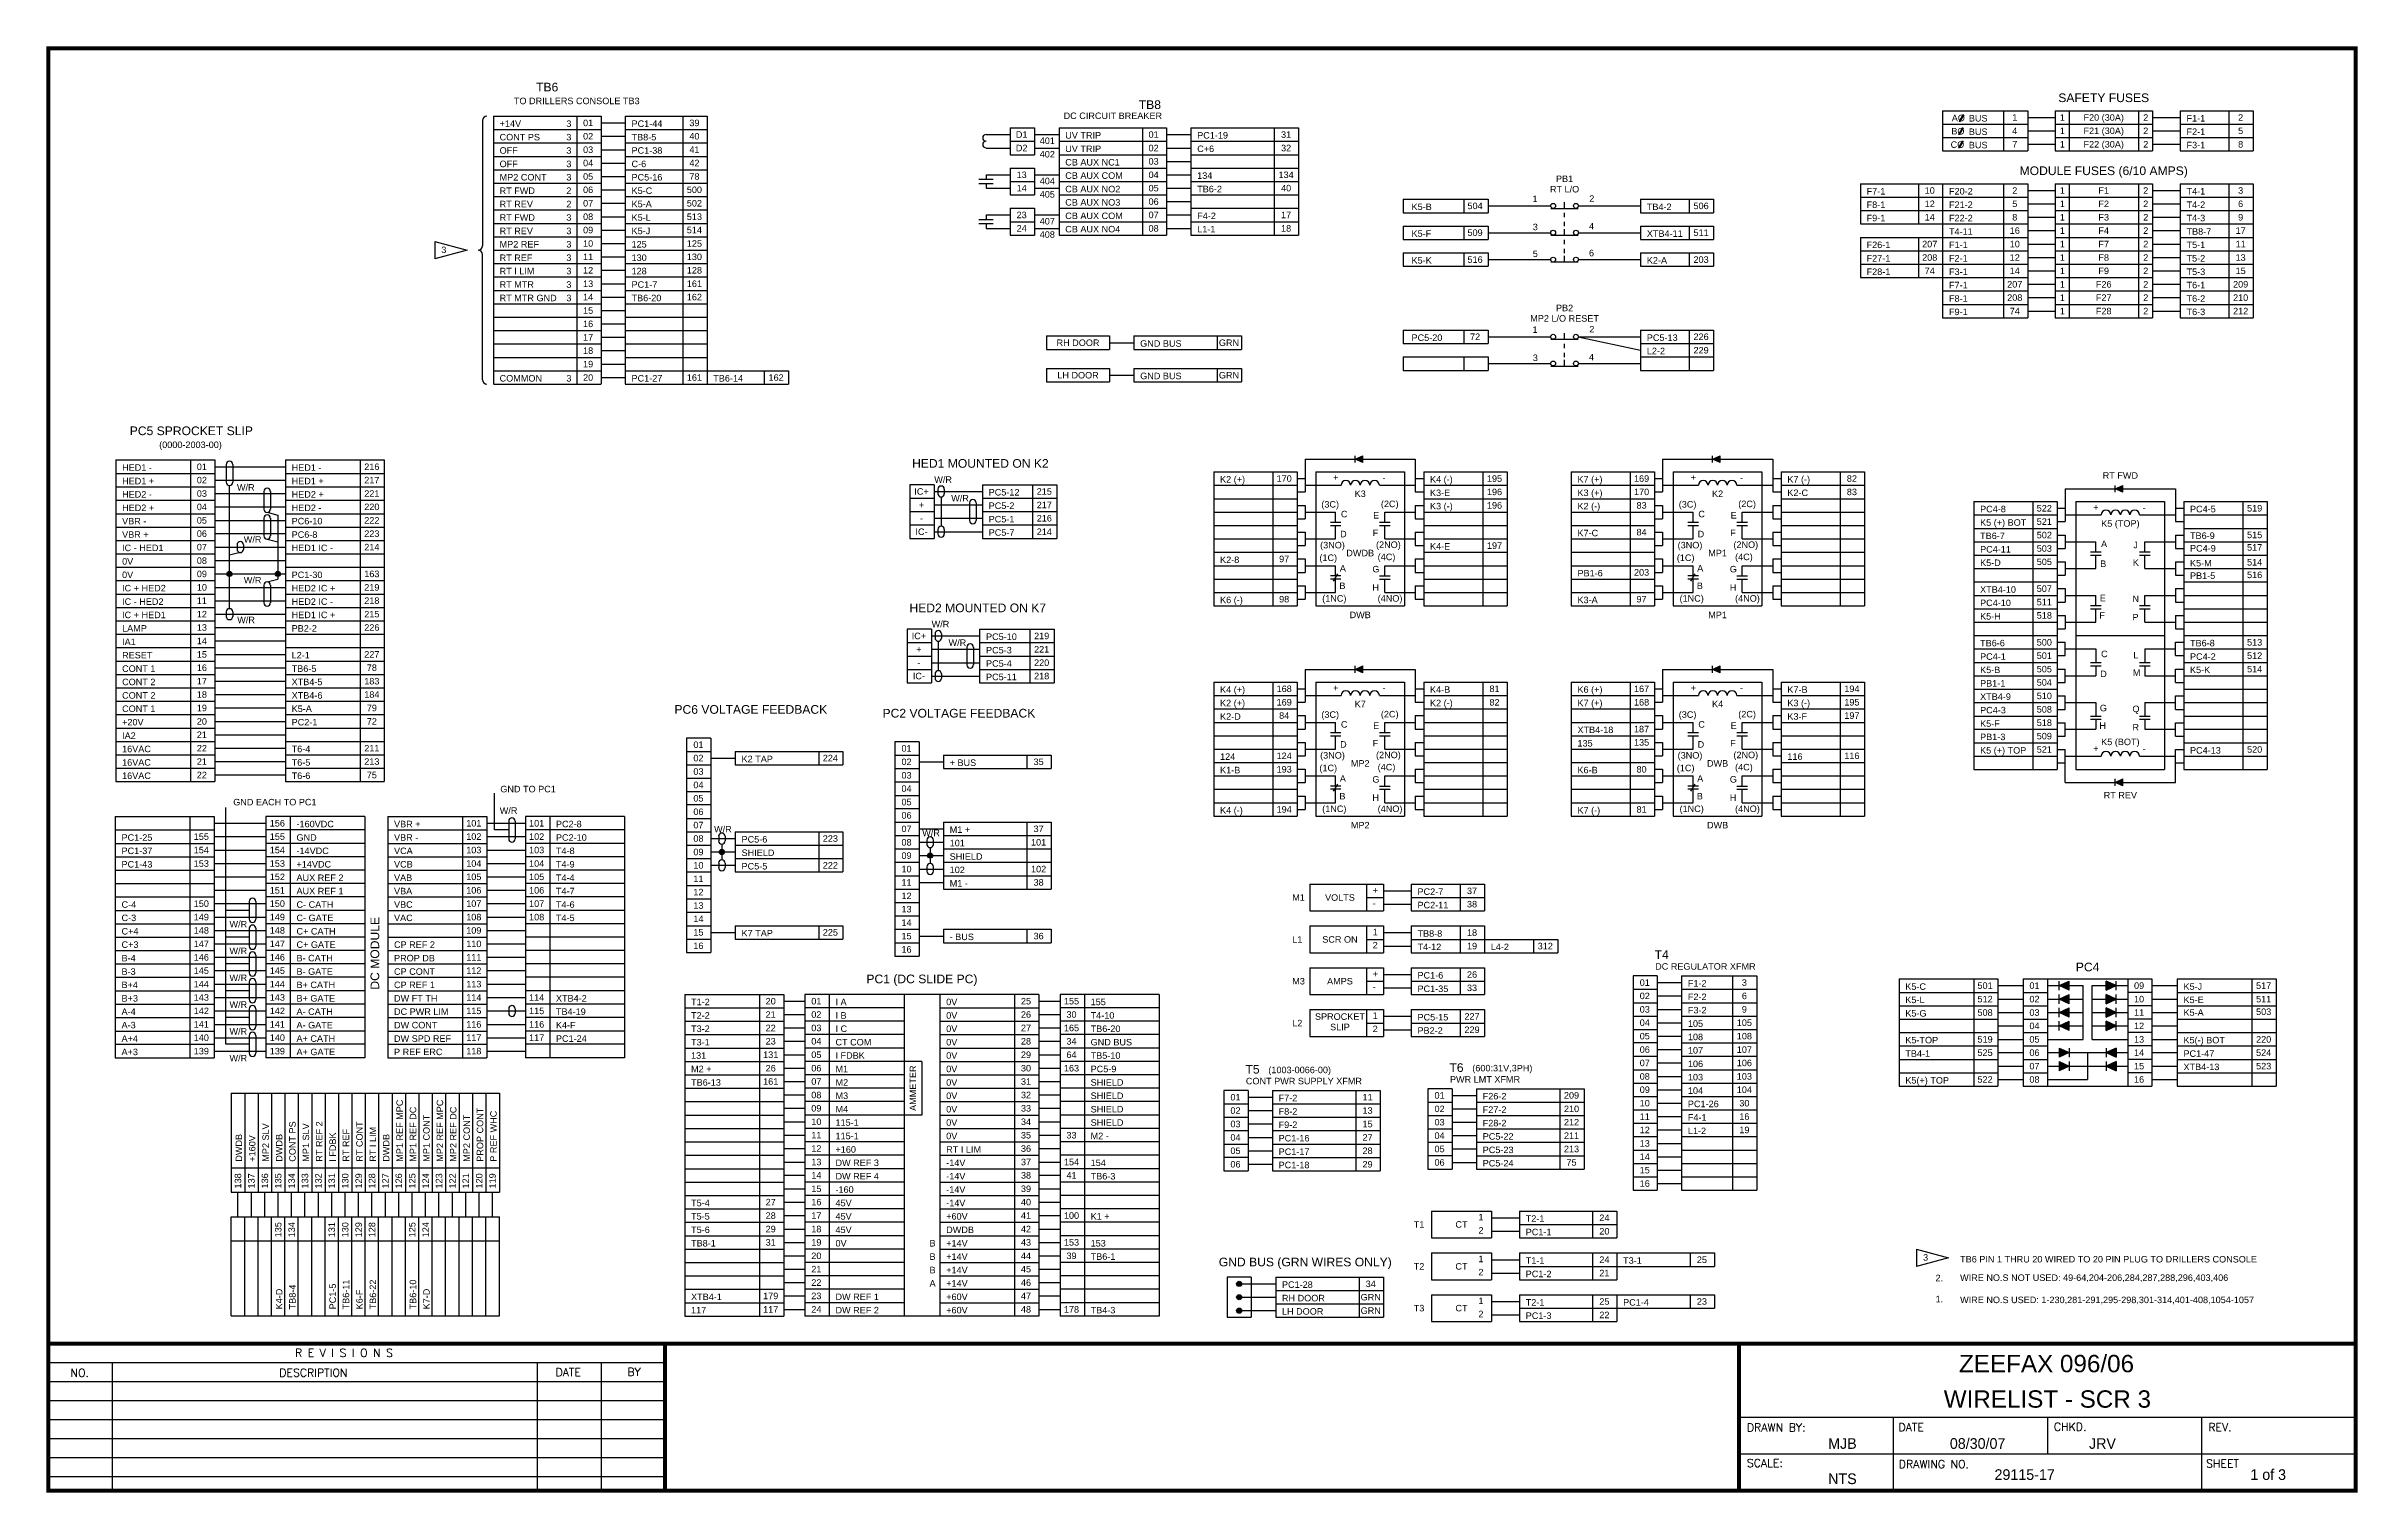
# Model space of a CAD drawing. Extents: x 1.4 to 18.1, y -1.6 to 8.8.
import ezdxf
from ezdxf.enums import TextEntityAlignment as Align

# ---------------------------------------------------------------- set-up
doc = ezdxf.new("R2010")
doc.units = 0
doc.header["$MEASUREMENT"] = 0
doc.layers.get('0').update_dxf_attribs({"linetype": 'CONTINUOUS'})
doc.layers.add('DRAWING', color=7, linetype='CONTINUOUS')
doc.styles.add('A1', font='A1.shx')
doc.styles.add('ROMAND', font='ROMAND.shx')
doc.styles.get("Standard").update_dxf_attribs({"font": 'ARIAL.TTF'})

msp = doc.modelspace()

# ---------------------------------------------------------------- texts
at = {"color": 7}
for s, height, style, p in [('R E V I S I O N S', 0.05763, 'ROMAND', (3.192, -0.667)), ('NO.', 0.0576, 'ROMAND', (1.574, -0.811)), ('DESCRIPTION', 0.05763, 'ROMAND', (3.079, -0.81)), ('DATE', 0.0576, 'ROMAND', (5.07, -0.807)), ('BY', 0.0576, 'ROMAND', (5.588, -0.805)), ('DRAWN BY:', 0.0576, 'ROMAND', (13.657, -1.205)), ('DATE', 0.0576, 'ROMAND', (14.75, -1.203)), ('CHKD.', 0.0576, 'ROMAND', (15.87, -1.2)), ('REV.', 0.0576, 'ROMAND', (16.983, -1.203)), ('MJB', 0.0769, 'A1', (14.243, -1.33)), ('08/30/07', 0.0769, 'A1', (15.12, -1.33)), ('JRV', 0.0769, 'A1', (16.123, -1.33)), ('SCALE:', 0.0576, 'ROMAND', (13.657, -1.461)), ('DRAWING NO.', 0.05763, 'ROMAND', (14.752, -1.469)), ('29115-17', 0.0769, 'A1', (15.442, -1.554)), ('SHEET', 0.0576, 'ROMAND', (16.967, -1.465)), ('1 of 3', 0.0769, 'A1', (17.286, -1.554)), ('NTS', 0.0769, 'A1', (14.243, -1.584))]:
    msp.add_text(s, height=height, dxfattribs=dict(at, style=style)).set_placement(p)
at = {"layer": 'DRAWING', "color": 7}
for s, height, p in [('TB6', 0.0625, (5.01, 8.452)), ('TO DRILLERS CONSOLE TB3', 0.04688, (5.223, 8.36)), ('TB8', 0.0625, (9.354, 8.325)), ('SAFETY FUSES', 0.0625, (16.229, 8.375)), ('DC CIRCUIT BREAKER', 0.04688, (9.087, 8.253)), ('PB1', 0.0469, (12.343, 7.799)), ('MODULE FUSES (6/10 AMPS)', 0.0625, (16.229, 7.849)), ('RT L/O', 0.0469, (12.343, 7.724)), ('MP2 L/O RESET', 0.04688, (12.343, 6.793)), ('PB2', 0.0469, (12.343, 6.868)), ('PC5 SPROCKET SLIP', 0.0625, (2.445, 5.975)), ('(0000-2003-00)', 0.04688, (2.439, 5.882)), ('RT FWD', 0.0469, (16.349, 5.661)), ('K3', 0.0469, (10.87, 5.529)), ('K2', 0.0469, (13.446, 5.529)), ('K5 (TOP)', 0.0469, (16.349, 5.315)), ('DWDB', 0.0469, (10.87, 5.102)), ('MP1', 0.0469, (13.446, 5.102)), ('DWB', 0.0469, (10.87, 4.656)), ('MP1', 0.0469, (13.446, 4.656)), ('K7', 0.0469, (10.87, 4.014)), ('K4', 0.0469, (13.446, 4.014)), ('K5 (BOT)', 0.0469, (16.349, 3.741)), ('MP2', 0.0469, (10.87, 3.586)), ('DWB', 0.0469, (13.446, 3.586)), ('RT REV', 0.0469, (16.349, 3.357)), ('MP2', 0.0469, (10.87, 3.141)), ('DWB', 0.0469, (13.446, 3.141)), ('PC4', 0.0625, (16.113, 2.111)), ('PC1 (DC SLIDE PC)', 0.0625, (7.711, 2.025)), ('GND BUS (GRN WIRES ONLY)', 0.0625, (10.474, -0.015))]:
    msp.add_text(s, height=height, dxfattribs=at).set_placement(p, align=Align.CENTER)
for s, height, p in [('+14V', 0.0469, (4.667, 8.196)), ('3', 0.0469, (5.148, 8.196)), ('PC1-44', 0.0469, (5.618, 8.196)), ('BUS', 0.0469, (15.257, 8.235)), ('BUS', 0.0469, (15.257, 8.138)), ('F1-1', 0.0469, (16.826, 8.235)), ('F2-1', 0.0469, (16.826, 8.138)), ('CONT PS', 0.0469, (4.667, 8.099)), ('OFF', 0.0469, (4.667, 8.003)), ('3', 0.0469, (5.148, 8.099)), ('3', 0.0469, (5.148, 8.003)), ('TB8-5', 0.0469, (5.618, 8.099)), ('PC1-38', 0.0469, (5.618, 8.003)), ('401', 0.0469, (8.56, 8.073)), ('402', 0.0469, (8.56, 7.976)), ('UV TRIP', 0.0469, (8.744, 8.112)), ('UV TRIP', 0.0469, (8.744, 8.015)), ('C+6', 0.0469, (9.695, 8.015)), ('PC1-19', 0.0469, (9.695, 8.112)), ('BUS', 0.0469, (15.257, 8.042)), ('F3-1', 0.0469, (16.826, 8.042)), ('OFF', 0.0469, (4.667, 7.906)), ('MP2 CONT', 0.0469, (4.667, 7.81)), ('3', 0.0469, (5.148, 7.906)), ('3', 0.0469, (5.148, 7.81)), ('C-6', 0.0469, (5.618, 7.906)), ('PC5-16', 0.0469, (5.618, 7.81)), ('CB AUX NC1', 0.0469, (8.744, 7.918)), ('CB AUX COM', 0.0469, (8.744, 7.822)), ('134', 0.0469, (9.695, 7.822)), ('RT FWD', 0.0469, (4.667, 7.713)), ('2', 0.0469, (5.148, 7.713)), ('K5-C', 0.0469, (5.618, 7.713)), ('404', 0.0469, (8.56, 7.783)), ('405', 0.0469, (8.56, 7.687)), ('CB AUX NO2', 0.0469, (8.744, 7.725)), ('CB AUX NO3', 0.0469, (8.744, 7.629)), ('TB6-2', 0.0469, (9.695, 7.725)), ('1', 0.0469, (12.112, 7.655)), ('2', 0.0469, (12.521, 7.657)), ('F7-1', 0.0469, (14.52, 7.709)), ('F20-2', 0.0469, (15.114, 7.709)), ('T4-1', 0.0469, (16.826, 7.709)), ('RT REV', 0.0469, (4.667, 7.617)), ('RT FWD', 0.0469, (4.667, 7.52)), ('3', 0.0469, (5.148, 7.52)), ('2', 0.0469, (5.148, 7.617)), ('K5-A', 0.0469, (5.618, 7.617)), ('K5-L', 0.0469, (5.618, 7.52)), ('407', 0.0469, (8.56, 7.493)), ('CB AUX COM', 0.0469, (8.744, 7.532)), ('F4-2', 0.0469, (9.695, 7.532)), ('K5-B', 0.0469, (11.24, 7.597)), ('3', 0.0469, (12.114, 7.452)), ('4', 0.0469, (12.519, 7.457)), ('TB4-2', 0.0469, (12.936, 7.597)), ('F8-1', 0.0469, (14.52, 7.612)), ('F9-1', 0.0469, (14.52, 7.516)), ('F21-2', 0.0469, (15.114, 7.612)), ('F22-2', 0.0469, (15.114, 7.516)), ('T4-2', 0.0469, (16.826, 7.612)), ('T4-3', 0.0469, (16.826, 7.516)), ('3', 0.0469, (4.247, 7.287)), ('RT REV', 0.0469, (4.667, 7.423)), ('MP2 REF', 0.0469, (4.667, 7.327)), ('3', 0.0469, (5.148, 7.423)), ('3', 0.0469, (5.148, 7.327)), ('125', 0.0469, (5.618, 7.327)), ('K5-J', 0.0469, (5.618, 7.423)), ('408', 0.0469, (8.56, 7.397)), ('CB AUX NO4', 0.0469, (8.744, 7.436)), ('L1-1', 0.0469, (9.695, 7.436)), ('K5-F', 0.0469, (11.24, 7.404)), ('XTB4-11', 0.0469, (12.936, 7.404)), ('F26-1', 0.0469, (14.52, 7.323)), ('T4-11', 0.0469, (15.114, 7.419)), ('F1-1', 0.0469, (15.114, 7.323)), ('TB8-7', 0.0469, (16.826, 7.419)), ('T5-1', 0.0469, (16.826, 7.323)), ('RT REF', 0.0469, (4.667, 7.23)), ('RT I LIM', 0.0469, (4.667, 7.134)), ('3', 0.0469, (5.148, 7.23)), ('3', 0.0469, (5.148, 7.134)), ('130', 0.0469, (5.618, 7.23)), ('128', 0.0469, (5.618, 7.134)), ('K5-K', 0.0469, (11.24, 7.211)), ('5', 0.0469, (12.114, 7.258)), ('6', 0.0469, (12.519, 7.264)), ('K2-A', 0.0469, (12.936, 7.211)), ('F27-1', 0.0469, (14.52, 7.226)), ('F28-1', 0.0469, (14.52, 7.129)), ('F2-1', 0.0469, (15.114, 7.226)), ('F3-1', 0.0469, (15.114, 7.129)), ('T5-2', 0.0469, (16.826, 7.226)), ('T5-3', 0.0469, (16.826, 7.129)), ('RT MTR', 0.0469, (4.667, 7.037)), ('3', 0.0469, (5.148, 7.037)), ('PC1-7', 0.0469, (5.618, 7.037)), ('F7-1', 0.0469, (15.114, 7.033)), ('T6-1', 0.0469, (16.826, 7.033)), ('RT MTR GND', 0.0469, (4.667, 6.94)), ('3', 0.0469, (5.148, 6.94)), ('TB6-20', 0.0469, (5.618, 6.94)), ('F8-1', 0.0469, (15.114, 6.936)), ('F9-1', 0.0469, (15.114, 6.84)), ('T6-2', 0.0469, (16.826, 6.936)), ('T6-3', 0.0469, (16.826, 6.84)), ('PC5-20', 0.0469, (11.24, 6.654)), ('1', 0.0469, (12.112, 6.712)), ('2', 0.0469, (12.521, 6.715)), ('PC5-13', 0.0469, (12.936, 6.654)), ('GND BUS', 0.0469, (9.284, 6.612)), ('3', 0.0469, (12.114, 6.509)), ('4', 0.0469, (12.519, 6.514)), ('L2-2', 0.0469, (12.936, 6.558)), ('COMMON', 0.0469, (4.667, 6.361)), ('3', 0.0469, (5.148, 6.361)), ('PC1-27', 0.0469, (5.618, 6.361)), ('TB6-14', 0.0469, (6.207, 6.361)), ('GND BUS', 0.0469, (9.284, 6.378)), ('HED1 -', 0.0469, (1.946, 5.718)), ('HED1 +', 0.0469, (1.946, 5.621)), ('HED1 -', 0.0469, (3.168, 5.718)), ('HED1 +', 0.0469, (3.168, 5.621)), ('HED1 MOUNTED ON K2', 0.0625, (7.64, 5.74)), ('W/R', 0.0469, (7.8, 5.631)), ('K2 (+)', 0.0469, (9.86, 5.633)), ('+', 0.0469, (10.675, 5.647)), ('K4 (-)', 0.0469, (11.373, 5.633)), ('K7 (+)', 0.0469, (12.436, 5.633)), ('+', 0.0469, (13.252, 5.647)), ('K7 (-)', 0.0469, (13.949, 5.633)), ('HED2 -', 0.0469, (1.946, 5.525)), ('W/R', 0.0469, (2.774, 5.575)), ('HED2 +', 0.0469, (3.168, 5.525)), ('W/R', 0.0469, (7.922, 5.497)), ('PC5-12', 0.0469, (8.192, 5.54)), ('(3C)', 0.0469, (10.59, 5.453)), ('(2C)', 0.0469, (11.019, 5.456)), ('-', 0.0469, (11.031, 5.644)), ('K3-E', 0.0469, (11.373, 5.536)), ('K3 (+)', 0.0469, (12.436, 5.536)), ('(3C)', 0.0469, (13.166, 5.453)), ('(2C)', 0.0469, (13.595, 5.456)), ('-', 0.0469, (13.607, 5.644)), ('K2-C', 0.0469, (13.949, 5.536)), ('VBR -', 0.0469, (1.946, 5.332)), ('HED2 +', 0.0469, (1.946, 5.428)), ('HED2 -', 0.0469, (3.168, 5.428)), ('PC6-10', 0.0469, (3.168, 5.332)), ('PC5-2', 0.0469, (8.192, 5.443)), ('PC5-1', 0.0469, (8.192, 5.346)), ('C', 0.0469, (10.731, 5.383)), ('E', 0.0469, (10.963, 5.374)), ('K3 (-)', 0.0469, (11.373, 5.44)), ('K2 (-)', 0.0469, (12.436, 5.44)), ('C', 0.0469, (13.307, 5.383)), ('E', 0.0469, (13.54, 5.374)), ('PC4-8', 0.0469, (15.338, 5.419)), ('K5 (+) BOT', 0.0469, (15.338, 5.322)), ('+', 0.0469, (16.154, 5.433)), ('-', 0.0469, (16.51, 5.43)), ('PC4-5', 0.0469, (16.851, 5.419)), ('VBR +', 0.0469, (1.946, 5.235)), ('IC - HED1', 0.0469, (1.946, 5.139)), ('W/R', 0.0469, (2.823, 5.2)), ('PC6-8', 0.0469, (3.168, 5.235)), ('HED1 IC -', 0.0469, (3.168, 5.139)), ('PC5-7', 0.0469, (8.192, 5.25)), ('(3NO)', 0.0469, (10.581, 5.159)), ('D', 0.0469, (10.725, 5.239)), ('F', 0.0469, (10.96, 5.247)), ('(2NO)', 0.0469, (10.984, 5.162)), ('K4-E', 0.0469, (11.373, 5.15)), ('K7-C', 0.0469, (12.436, 5.246)), ('(3NO)', 0.0469, (13.158, 5.159)), ('D', 0.0469, (13.302, 5.239)), ('F', 0.0469, (13.537, 5.247)), ('(2NO)', 0.0469, (13.56, 5.162)), ('TB6-7', 0.0469, (15.338, 5.226)), ('PC4-11', 0.0469, (15.338, 5.129)), ('A', 0.0469, (16.21, 5.168)), ('J', 0.0469, (16.442, 5.16)), ('TB6-9', 0.0469, (16.851, 5.227)), ('PC4-9', 0.0469, (16.851, 5.136)), ('0V', 0.0469, (1.946, 5.042)), ('K2-8', 0.0469, (9.86, 5.053)), ('(1C)', 0.0469, (10.576, 5.068)), ('A', 0.0469, (10.723, 4.992)), ('G', 0.0469, (10.958, 4.986)), ('(4C)', 0.0469, (10.996, 5.074)), ('PB1-6', 0.0469, (12.436, 4.957)), ('(1C)', 0.0469, (13.152, 5.068)), ('A', 0.0469, (13.299, 4.992)), ('G', 0.0469, (13.534, 4.986)), ('(4C)', 0.0469, (13.572, 5.074)), ('K5-D', 0.0469, (15.338, 5.032)), ('B', 0.0469, (16.204, 5.025)), ('K', 0.0469, (16.439, 5.033)), ('K5-M', 0.0469, (16.851, 5.029)), ('0V', 0.0469, (1.946, 4.945)), ('IC + HED2', 0.0469, (1.946, 4.849)), ('W/R', 0.0469, (2.823, 4.907)), ('PC1-30', 0.0469, (3.168, 4.945)), ('HED2 IC +', 0.0469, (3.168, 4.849)), ('B', 0.0469, (10.72, 4.866)), ('H', 0.0469, (10.958, 4.854)), ('B', 0.0469, (13.296, 4.866)), ('H', 0.0469, (13.534, 4.854)), ('XTB4-10', 0.0469, (15.338, 4.839)), ('PB1-5', 0.0469, (16.851, 4.939)), ('IC - HED2', 0.0469, (1.946, 4.752)), ('IC + HED1', 0.0469, (1.946, 4.656)), ('W/R', 0.0469, (2.776, 4.62)), ('HED2 IC -', 0.0469, (3.168, 4.752)), ('HED1 IC +', 0.0469, (3.168, 4.656)), ('HED2 MOUNTED ON K7', 0.0625, (7.621, 4.699)), ('K6 (-)', 0.0469, (9.86, 4.764)), ('(1NC)', 0.0469, (10.596, 4.775)), ('(4NO)', 0.0469, (10.996, 4.775)), ('K3-A', 0.0469, (12.436, 4.764)), ('(1NC)', 0.0469, (13.172, 4.775)), ('(4NO)', 0.0469, (13.572, 4.775)), ('PC4-10', 0.0469, (15.338, 4.743)), ('K5-H', 0.0469, (15.338, 4.646)), ('F', 0.0469, (16.198, 4.652)), ('E', 0.0469, (16.201, 4.778)), ('N', 0.0469, (16.436, 4.772)), ('P', 0.0469, (16.436, 4.64)), ('LAMP', 0.0469, (1.946, 4.559)), ('IA1', 0.0469, (1.946, 4.462)), ('PB2-2', 0.0469, (3.168, 4.559)), ('W/R', 0.0469, (7.781, 4.59)), ('W/R', 0.0469, (7.903, 4.456)), ('PC5-10', 0.0469, (8.173, 4.499)), ('TB6-6', 0.0469, (15.338, 4.453)), ('TB6-8', 0.0469, (16.851, 4.453)), ('RESET', 0.0469, (1.946, 4.366)), ('L2-1', 0.0469, (3.168, 4.366)), ('PC5-3', 0.0469, (8.173, 4.402)), ('PC5-4', 0.0469, (8.173, 4.306)), ('PC4-1', 0.0469, (15.338, 4.356)), ('C', 0.0469, (16.21, 4.375)), ('L', 0.0469, (16.442, 4.366)), ('PC4-2', 0.0469, (16.851, 4.356)), ('CONT 1', 0.0469, (1.946, 4.269)), ('CONT 2', 0.0469, (1.946, 4.173)), ('TB6-5', 0.0469, (3.168, 4.269)), ('XTB4-5', 0.0469, (3.168, 4.173)), ('PC5-11', 0.0469, (8.173, 4.209)), ('K4 (+)', 0.0469, (9.86, 4.118)), ('+', 0.0469, (10.675, 4.131)), ('K6 (+)', 0.0469, (12.436, 4.118)), ('+', 0.0469, (13.252, 4.131)), ('K5-B', 0.0469, (15.338, 4.26)), ('PB1-1', 0.0469, (15.338, 4.163)), ('D', 0.0469, (16.204, 4.231)), ('M', 0.0469, (16.439, 4.24)), ('K5-K', 0.0469, (16.851, 4.26)), ('CONT 2', 0.0469, (1.946, 4.076)), ('CONT 1', 0.0469, (1.946, 3.98)), ('XTB4-6', 0.0469, (3.168, 4.076)), ('K5-A', 0.0469, (3.168, 3.98)), ('PC6 VOLTAGE FEEDBACK', 0.0625, (5.927, 3.967)), ('PC2 VOLTAGE FEEDBACK', 0.0625, (7.427, 3.94)), ('K2 (+)', 0.0469, (9.86, 4.021)), ('-', 0.0469, (11.031, 4.129)), ('K4-B', 0.0469, (11.373, 4.118)), ('K2 (-)', 0.0469, (11.373, 4.021)), ('K7 (+)', 0.0469, (12.436, 4.021)), ('-', 0.0469, (13.607, 4.129)), ('K7-B', 0.0469, (13.949, 4.118)), ('K3 (-)', 0.0469, (13.949, 4.021)), ('XTB4-9', 0.0469, (15.338, 4.067)), ('PC4-3', 0.0469, (15.338, 3.97)), ('G', 0.0469, (16.201, 3.985)), ('Q', 0.0469, (16.436, 3.979)), ('+20V', 0.0469, (1.946, 3.883)), ('IA2', 0.0469, (1.946, 3.786)), ('PC2-1', 0.0469, (3.168, 3.883)), ('K2-D', 0.0469, (9.86, 3.924)), ('(3C)', 0.0469, (10.59, 3.938)), ('C', 0.0469, (10.731, 3.867)), ('E', 0.0469, (10.963, 3.858)), ('(2C)', 0.0469, (11.019, 3.941)), ('XTB4-18', 0.0469, (12.436, 3.828)), ('(3C)', 0.0469, (13.166, 3.938)), ('C', 0.0469, (13.307, 3.867)), ('E', 0.0469, (13.54, 3.858)), ('(2C)', 0.0469, (13.595, 3.941)), ('K3-F', 0.0469, (13.949, 3.924)), ('K5-F', 0.0469, (15.338, 3.873)), ('H', 0.0469, (16.198, 3.858)), ('R', 0.0469, (16.436, 3.847)), ('16VAC', 0.0469, (1.946, 3.69)), ('T6-4', 0.0469, (3.168, 3.69)), ('K2 TAP', 0.0469, (6.411, 3.618)), ('124', 0.0469, (9.86, 3.635)), ('(3NO)', 0.0469, (10.581, 3.644)), ('D', 0.0469, (10.725, 3.723)), ('F', 0.0469, (10.96, 3.732)), ('(2NO)', 0.0469, (10.984, 3.647)), ('135', 0.0469, (12.436, 3.731)), ('(3NO)', 0.0469, (13.158, 3.644)), ('D', 0.0469, (13.302, 3.723)), ('F', 0.0469, (13.537, 3.732)), ('(2NO)', 0.0469, (13.56, 3.647)), ('116', 0.0469, (13.949, 3.635)), ('PB1-3', 0.0469, (15.338, 3.777)), ('K5 (+) TOP', 0.0469, (15.338, 3.68)), ('+', 0.0469, (16.154, 3.694)), ('-', 0.0469, (16.51, 3.691)), ('PC4-13', 0.0469, (16.851, 3.68)), ('16VAC', 0.0469, (1.946, 3.593)), ('16VAC', 0.0469, (1.946, 3.497)), ('T6-5', 0.0469, (3.168, 3.593)), ('T6-6', 0.0469, (3.168, 3.497)), ('+ BUS', 0.0469, (7.911, 3.591)), ('K1-B', 0.0469, (9.86, 3.538)), ('(1C)', 0.0469, (10.576, 3.553)), ('A', 0.0469, (10.723, 3.477)), ('G', 0.0469, (10.958, 3.471)), ('(4C)', 0.0469, (10.996, 3.559)), ('K6-B', 0.0469, (12.436, 3.538)), ('(1C)', 0.0469, (13.152, 3.553)), ('A', 0.0469, (13.299, 3.477)), ('G', 0.0469, (13.534, 3.471)), ('(4C)', 0.0469, (13.572, 3.559)), ('GND EACH TO PC1', 0.04688, (2.747, 3.307)), ('GND TO PC1', 0.0469, (4.672, 3.401)), ('B', 0.0469, (10.72, 3.35)), ('H', 0.0469, (10.958, 3.339)), ('B', 0.0469, (13.296, 3.35)), ('H', 0.0469, (13.534, 3.339)), ('-160VDC', 0.0469, (3.203, 3.149)), ('VBR +', 0.0469, (3.906, 3.149)), ('W/R', 0.0469, (4.668, 3.246)), ('PC2-8', 0.0469, (5.073, 3.149)), ('K4 (-)', 0.0469, (9.86, 3.248)), ('(1NC)', 0.0469, (10.596, 3.259)), ('(4NO)', 0.0469, (10.996, 3.259)), ('K7 (-)', 0.0469, (12.436, 3.248)), ('(1NC)', 0.0469, (13.172, 3.259)), ('(4NO)', 0.0469, (13.572, 3.259)), ('PC1-25', 0.0469, (1.942, 3.052)), ('PC1-37', 0.0469, (1.942, 2.956)), ('GND', 0.0469, (3.203, 3.052)), ('-14VDC', 0.0469, (3.203, 2.956)), ('VBR -', 0.0469, (3.906, 3.052)), ('VCA', 0.0469, (3.906, 2.956)), ('T4-8', 0.0469, (5.073, 2.956)), ('PC2-10', 0.0469, (5.073, 3.052)), ('W/R', 0.0469, (6.213, 3.112)), ('PC5-6', 0.0469, (6.411, 3.039)), ('W/R', 0.0469, (7.713, 3.085)), ('101', 0.0469, (7.911, 3.012)), ('M1 +', 0.0469, (7.911, 3.109)), ('PC1-43', 0.0469, (1.942, 2.859)), ('+14VDC', 0.0469, (3.203, 2.859)), ('VCB', 0.0469, (3.906, 2.859)), ('T4-9', 0.0469, (5.073, 2.859)), ('SHIELD', 0.0469, (6.411, 2.942)), ('PC5-5', 0.0469, (6.411, 2.845)), ('SHIELD', 0.0469, (7.911, 2.915)), ('102', 0.0469, (7.911, 2.819)), ('AUX REF 2', 0.0469, (3.203, 2.762)), ('AUX REF 1', 0.0469, (3.203, 2.666)), ('VAB', 0.0469, (3.906, 2.762)), ('VBA', 0.0469, (3.906, 2.666)), ('T4-4', 0.0469, (5.073, 2.762)), ('T4-7', 0.0469, (5.073, 2.666)), ('M1 -', 0.0469, (7.911, 2.722)), ('+', 0.0469, (10.96, 2.673)), ('PC2-7', 0.0469, (11.283, 2.662)), ('C-4', 0.0469, (1.942, 2.569)), ('C-3', 0.0469, (1.942, 2.473)), ('C- CATH', 0.0469, (3.203, 2.569)), ('C- GATE', 0.0469, (3.203, 2.473)), ('VBC', 0.0469, (3.906, 2.569)), ('VAC', 0.0469, (3.906, 2.473)), ('T4-6', 0.0469, (5.073, 2.569)), ('T4-5', 0.0469, (5.073, 2.473)), ('-', 0.0469, (10.96, 2.578)), ('PC2-11', 0.0469, (11.283, 2.565)), ('C+4', 0.0469, (1.942, 2.376)), ('W/R', 0.0469, (2.72, 2.428)), ('C+ CATH', 0.0469, (3.203, 2.376)), ('K7 TAP', 0.0469, (6.411, 2.363)), ('- BUS', 0.0469, (7.911, 2.336)), ('1', 0.0469, (10.96, 2.371)), ('TB8-8', 0.0469, (11.283, 2.36)), ('C+3', 0.0469, (1.942, 2.28)), ('B-4', 0.0469, (1.942, 2.183)), ('W/R', 0.0469, (2.72, 2.235)), ('C+ GATE', 0.0469, (3.203, 2.28)), ('B- CATH', 0.0469, (3.203, 2.183)), ('CP REF 2', 0.0469, (3.906, 2.28)), ('PROP DB', 0.0469, (3.906, 2.183)), ('2', 0.0469, (10.96, 2.276)), ('T4-12', 0.0469, (11.283, 2.264)), ('L4-2', 0.0469, (11.811, 2.264)), ('T4', 0.0625, (12.992, 2.2)), ('DC REGULATOR XFMR', 0.04688, (12.996, 2.123)), ('B-3', 0.0469, (1.942, 2.086)), ('B+4', 0.0469, (1.942, 1.99)), ('W/R', 0.0469, (2.72, 2.041)), ('B- GATE', 0.0469, (3.203, 2.086)), ('B+ CATH', 0.0469, (3.203, 1.99)), ('CP CONT', 0.0469, (3.906, 2.086)), ('CP REF 1', 0.0469, (3.906, 1.99)), ('+', 0.0469, (10.96, 2.07)), ('PC1-6', 0.0469, (11.283, 2.059)), ('PC1-35', 0.0469, (11.283, 1.962)), ('F1-2', 0.0469, (13.232, 2.001)), ('K5-C', 0.0469, (14.799, 1.978)), ('K5-J', 0.0469, (16.804, 1.978)), ('A-4', 0.0469, (1.942, 1.797)), ('B+3', 0.0469, (1.942, 1.893)), ('W/R', 0.0469, (2.72, 1.848)), ('A- CATH', 0.0469, (3.203, 1.797)), ('B+ GATE', 0.0469, (3.203, 1.893)), ('DW FT TH', 0.0469, (3.906, 1.893)), ('DC PWR LIM', 0.0469, (3.906, 1.797)), ('XTB4-2', 0.0469, (5.073, 1.893)), ('TB4-19', 0.0469, (5.073, 1.797)), ('T1-2', 0.0469, (6.047, 1.867)), ('I A', 0.0469, (7.088, 1.867)), ('0V', 0.0469, (7.886, 1.867)), ('155', 0.0469, (8.927, 1.867)), ('-', 0.0469, (10.96, 1.975)), ('F2-2', 0.0469, (13.232, 1.904)), ('F3-2', 0.0469, (13.232, 1.808)), ('K5-L', 0.0469, (14.799, 1.882)), ('K5-E', 0.0469, (16.804, 1.882)), ('K5-A', 0.0469, (16.804, 1.791)), ('A-3', 0.0469, (1.942, 1.7)), ('W/R', 0.0469, (2.72, 1.655)), ('A- GATE', 0.0469, (3.203, 1.7)), ('DW CONT', 0.0469, (3.906, 1.7)), ('K4-F', 0.0469, (5.073, 1.7)), ('T2-2', 0.0469, (6.047, 1.77)), ('T3-2', 0.0469, (6.047, 1.674)), ('I B', 0.0469, (7.088, 1.77)), ('I C', 0.0469, (7.088, 1.674)), ('0V', 0.0469, (7.886, 1.77)), ('0V', 0.0469, (7.886, 1.674)), ('T4-10', 0.0469, (8.927, 1.77)), ('TB6-20', 0.0469, (8.927, 1.674)), ('2', 0.0469, (10.96, 1.673)), ('1', 0.0469, (10.96, 1.768)), ('PC5-15', 0.0469, (11.283, 1.757)), ('PB2-2', 0.0469, (11.283, 1.661)), ('105', 0.0469, (13.232, 1.711)), ('K5-G', 0.0469, (14.799, 1.785)), ('A+4', 0.0469, (1.942, 1.603)), ('A+3', 0.0469, (1.942, 1.507)), ('W/R', 0.0469, (2.72, 1.462)), ('A+ CATH', 0.0469, (3.203, 1.603)), ('A+ GATE', 0.0469, (3.203, 1.507)), ('DW SPD REF', 0.0469, (3.906, 1.603)), ('P REF ERC', 0.0469, (3.906, 1.507)), ('PC1-24', 0.0469, (5.073, 1.603)), ('T3-1', 0.0469, (6.047, 1.577)), ('131', 0.0469, (6.047, 1.481)), ('CT COM', 0.0469, (7.088, 1.577)), ('I FDBK', 0.0469, (7.088, 1.481)), ('0V', 0.0469, (7.886, 1.577)), ('0V', 0.0469, (7.886, 1.481)), ('TB5-10', 0.0469, (8.927, 1.481)), ('GND BUS', 0.0469, (8.927, 1.577)), ('108', 0.0469, (13.232, 1.615)), ('107', 0.0469, (13.232, 1.518)), ('TB4-1', 0.0469, (14.799, 1.495)), ('K5-TOP', 0.0469, (14.799, 1.592)), ('K5(-) BOT', 0.0469, (16.804, 1.592)), ('PC1-47', 0.0469, (16.804, 1.495)), ('TB6-13', 0.0469, (6.047, 1.287)), ('M2 +', 0.0469, (6.047, 1.384)), ('M1', 0.0469, (7.088, 1.384)), ('M2', 0.0469, (7.088, 1.287)), ('0V', 0.0469, (7.886, 1.384)), ('0V', 0.0469, (7.886, 1.287)), ('SHIELD', 0.0469, (8.927, 1.287)), ('PC5-9', 0.0469, (8.927, 1.384)), ('T5', 0.0625, (10.043, 1.374)), ('CONT PWR SUPPLY XFMR', 0.04688, (10.046, 1.297)), ('(1003-0066-00)', 0.04688, (10.208, 1.377)), ('T6', 0.0625, (11.513, 1.386)), ('PWR LMT XFMR', 0.04688, (11.517, 1.309)), ('(600:31V,3PH)', 0.04688, (11.678, 1.39)), ('106', 0.0469, (13.232, 1.421)), ('103', 0.0469, (13.232, 1.325)), ('K5(+) TOP', 0.0469, (14.799, 1.302)), ('XTB4-13', 0.0469, (16.804, 1.399)), ('M3', 0.0469, (7.088, 1.191)), ('0V', 0.0469, (7.886, 1.191)), ('SHIELD', 0.0469, (8.927, 1.191)), ('F7-2', 0.0469, (10.282, 1.175)), ('F26-2', 0.0469, (11.753, 1.188)), ('104', 0.0469, (13.232, 1.228)), ('PC1-26', 0.0469, (13.232, 1.132)), ('115-1', 0.0469, (7.088, 0.998)), ('M4', 0.0469, (7.088, 1.094)), ('0V', 0.0469, (7.886, 1.094)), ('0V', 0.0469, (7.886, 0.998)), ('SHIELD', 0.0469, (8.927, 1.094)), ('SHIELD', 0.0469, (8.927, 0.998)), ('F8-2', 0.0469, (10.282, 1.078)), ('F9-2', 0.0469, (10.282, 0.982)), ('F27-2', 0.0469, (11.753, 1.091)), ('F28-2', 0.0469, (11.753, 0.994)), ('F4-1', 0.0469, (13.232, 1.035)), ('+160', 0.0469, (7.088, 0.804)), ('115-1', 0.0469, (7.088, 0.901)), ('0V', 0.0469, (7.886, 0.901)), ('RT I LIM', 0.0469, (7.886, 0.804)), ('M2 -', 0.0469, (8.927, 0.901)), ('PC1-16', 0.0469, (10.282, 0.885)), ('PC1-17', 0.0469, (10.282, 0.788)), ('PC5-22', 0.0469, (11.753, 0.898)), ('PC5-23', 0.0469, (11.753, 0.801)), ('L1-2', 0.0469, (13.232, 0.938)), ('DW REF 3', 0.0469, (7.088, 0.708)), ('-14V', 0.0469, (7.886, 0.708)), ('154', 0.0469, (8.927, 0.708)), ('PC1-18', 0.0469, (10.282, 0.692)), ('PC5-24', 0.0469, (11.753, 0.705)), ('-160', 0.0469, (7.088, 0.515)), ('DW REF 4', 0.0469, (7.088, 0.611)), ('-14V', 0.0469, (7.886, 0.611)), ('-14V', 0.0469, (7.886, 0.515)), ('TB6-3', 0.0469, (8.927, 0.611)), ('T5-4', 0.0469, (6.047, 0.418)), ('T5-5', 0.0469, (6.047, 0.322)), ('45V', 0.0469, (7.088, 0.418)), ('45V', 0.0469, (7.088, 0.322)), ('-14V', 0.0469, (7.886, 0.418)), ('+60V', 0.0469, (7.886, 0.322)), ('K1 +', 0.0469, (8.927, 0.322)), ('1', 0.0469, (11.722, 0.316)), ('T2-1', 0.0469, (12.063, 0.306)), ('T5-6', 0.0469, (6.047, 0.225)), ('TB8-1', 0.0469, (6.047, 0.128)), ('45V', 0.0469, (7.088, 0.225)), ('0V', 0.0469, (7.088, 0.128)), ('B', 0.0469, (7.766, 0.128)), ('+14V', 0.0469, (7.886, 0.128)), ('DWDB', 0.0469, (7.886, 0.225)), ('153', 0.0469, (8.927, 0.128)), ('2', 0.0469, (11.722, 0.221)), ('PC1-1', 0.0469, (12.063, 0.209)), ('B', 0.0469, (7.766, 0.032)), ('+14V', 0.0469, (7.886, 0.032)), ('TB6-1', 0.0469, (8.927, 0.032)), ('1', 0.0469, (11.722, 0.015)), ('T1-1', 0.0469, (12.063, 0.004)), ('T3-1', 0.0469, (12.765, 0.004)), ('3', 0.0469, (14.927, 0.026)), ('TB6 PIN 1 THRU 20 WIRED TO 20 PIN PLUG TO DRILLERS CONSOLE', 0.04688, (15.194, 0.013)), ('A', 0.0469, (7.766, -0.161)), ('B', 0.0469, (7.766, -0.065)), ('+14V', 0.0469, (7.886, -0.065)), ('+14V', 0.0469, (7.886, -0.161)), ('PC1-28', 0.0469, (10.306, -0.17)), ('2', 0.0469, (11.722, -0.08)), ('PC1-2', 0.0469, (12.063, -0.093)), ('2.', 0.0469, (15.017, -0.122)), ('WIRE NO.S NOT USED: 49-64,204-206,284,287,288,296,403,406', 0.04688, (15.194, -0.12)), ('XTB4-1', 0.0469, (6.047, -0.258)), ('117', 0.0469, (6.047, -0.354)), ('DW REF 1', 0.0469, (7.088, -0.258)), ('DW REF 2', 0.0469, (7.088, -0.354)), ('+60V', 0.0469, (7.886, -0.258)), ('+60V', 0.0469, (7.886, -0.354)), ('TB4-3', 0.0469, (8.927, -0.354)), ('RH DOOR', 0.0469, (10.306, -0.267)), ('LH DOOR', 0.0469, (10.306, -0.363)), ('1', 0.0469, (11.722, -0.287)), ('T2-1', 0.0469, (12.063, -0.298)), ('PC1-4', 0.0469, (12.765, -0.298)), ('1.', 0.0469, (15.017, -0.274)), ('WIRE NO.S USED: 1-230,281-291,295-298,301-314,401-408,1054-1057', 0.04688, (15.194, -0.28)), ('2', 0.0469, (11.722, -0.382)), ('PC1-3', 0.0469, (12.063, -0.394))]:
    msp.add_text(s, height=height, dxfattribs=at).set_placement(p)
for s, p in [('01', (5.305, 8.225)), ('39', (6.071, 8.225)), ('D1', (8.43, 8.141)), ('01', (9.381, 8.141)), ('31', (10.336, 8.141)), ('4', (15.588, 8.168)), ('1', (15.588, 8.264)), ('1', (15.931, 8.264)), ('1', (15.931, 8.168)), ('F20 (30A)', (16.229, 8.264)), ('F21 (30A)', (16.229, 8.168)), ('2', (16.532, 8.264)), ('2', (16.532, 8.168)), ('2', (17.216, 8.264)), ('5', (17.216, 8.168)), ('02', (5.305, 8.129)), ('03', (5.305, 8.032)), ('40', (6.071, 8.129)), ('41', (6.071, 8.032)), ('D2', (8.43, 8.044)), ('02', (9.381, 8.044)), ('32', (10.336, 8.044)), ('7', (15.588, 8.071)), ('1', (15.931, 8.071)), ('F22 (30A)', (16.229, 8.071)), ('2', (16.532, 8.071)), ('8', (17.216, 8.071)), ('04', (5.305, 7.936)), ('05', (5.305, 7.839)), ('42', (6.071, 7.936)), ('78', (6.071, 7.839)), ('13', (8.43, 7.851)), ('03', (9.381, 7.948)), ('04', (9.381, 7.851)), ('134', (10.336, 7.851)), ('06', (5.305, 7.743)), ('07', (5.305, 7.646)), ('500', (6.071, 7.743)), ('502', (6.071, 7.646)), ('14', (8.43, 7.755)), ('05', (9.381, 7.755)), ('06', (9.381, 7.658)), ('40', (10.336, 7.755)), ('10', (14.975, 7.738)), ('12', (14.975, 7.642)), ('5', (15.588, 7.642)), ('2', (15.588, 7.738)), ('1', (15.931, 7.738)), ('1', (15.931, 7.642)), ('F1', (16.229, 7.738)), ('F2', (16.229, 7.642)), ('2', (16.532, 7.738)), ('2', (16.532, 7.642)), ('3', (17.216, 7.738)), ('6', (17.216, 7.642)), ('08', (5.305, 7.549)), ('513', (6.071, 7.549)), ('23', (8.43, 7.562)), ('07', (9.381, 7.562)), ('17', (10.336, 7.562)), ('504', (11.698, 7.627)), ('506', (13.327, 7.627)), ('14', (14.975, 7.545)), ('8', (15.588, 7.545)), ('1', (15.931, 7.545)), ('F3', (16.229, 7.545)), ('2', (16.532, 7.545)), ('9', (17.216, 7.545)), ('09', (5.305, 7.453)), ('10', (5.305, 7.356)), ('514', (6.071, 7.453)), ('125', (6.071, 7.356)), ('24', (8.43, 7.465)), ('08', (9.381, 7.465)), ('18', (10.336, 7.465)), ('509', (11.698, 7.434)), ('511', (13.327, 7.434)), ('207', (14.975, 7.352)), ('16', (15.588, 7.449)), ('10', (15.588, 7.352)), ('1', (15.931, 7.449)), ('1', (15.931, 7.352)), ('F4', (16.229, 7.449)), ('F7', (16.229, 7.352)), ('2', (16.532, 7.449)), ('2', (16.532, 7.352)), ('17', (17.216, 7.449)), ('11', (17.216, 7.352)), ('11', (5.305, 7.26)), ('12', (5.305, 7.163)), ('130', (6.071, 7.26)), ('128', (6.071, 7.163)), ('516', (11.698, 7.24)), ('203', (13.327, 7.24)), ('208', (14.975, 7.255)), ('74', (14.975, 7.159)), ('12', (15.588, 7.255)), ('14', (15.588, 7.159)), ('1', (15.931, 7.255)), ('1', (15.931, 7.159)), ('F8', (16.229, 7.255)), ('F9', (16.229, 7.159)), ('2', (16.532, 7.255)), ('2', (16.532, 7.159)), ('13', (17.216, 7.255)), ('15', (17.216, 7.159)), ('13', (5.305, 7.066)), ('161', (6.071, 7.066)), ('207', (15.588, 7.062)), ('1', (15.931, 7.062)), ('F26', (16.229, 7.062)), ('2', (16.532, 7.062)), ('209', (17.216, 7.062)), ('14', (5.305, 6.97)), ('15', (5.305, 6.873)), ('162', (6.071, 6.97)), ('208', (15.588, 6.966)), ('74', (15.588, 6.869)), ('1', (15.931, 6.966)), ('1', (15.931, 6.869)), ('F27', (16.229, 6.966)), ('F28', (16.229, 6.869)), ('2', (16.532, 6.966)), ('2', (16.532, 6.869)), ('210', (17.216, 6.966)), ('212', (17.216, 6.869)), ('16', (5.305, 6.777)), ('17', (5.305, 6.68)), ('RH DOOR', (8.836, 6.641)), ('GRN', (9.924, 6.641)), ('72', (11.698, 6.684)), ('226', (13.327, 6.684)), ('18', (5.305, 6.584)), ('19', (5.305, 6.487)), ('229', (13.327, 6.587)), ('20', (5.305, 6.39)), ('161', (6.071, 6.39)), ('162', (6.66, 6.39)), ('LH DOOR', (8.836, 6.407)), ('GRN', (9.924, 6.407)), ('01', (2.521, 5.747)), ('02', (2.521, 5.651)), ('216', (3.746, 5.747)), ('217', (3.746, 5.651)), ('170', (10.322, 5.662)), ('195', (11.838, 5.662)), ('169', (12.898, 5.662)), ('82', (14.414, 5.662)), ('03', (2.521, 5.554)), ('221', (3.746, 5.554)), ('IC+', (7.708, 5.569)), ('215', (8.593, 5.569)), ('196', (11.838, 5.566)), ('170', (12.898, 5.566)), ('83', (14.414, 5.566)), ('04', (2.521, 5.458)), ('05', (2.521, 5.361)), ('220', (3.746, 5.458)), ('222', (3.746, 5.361)), ('+', (7.708, 5.472)), ('-', (7.708, 5.376)), ('217', (8.593, 5.472)), ('216', (8.593, 5.376)), ('196', (11.838, 5.469)), ('83', (12.898, 5.469)), ('522', (15.801, 5.448)), ('521', (15.801, 5.352)), ('519', (17.317, 5.448)), ('06', (2.521, 5.265)), ('07', (2.521, 5.168)), ('223', (3.746, 5.265)), ('214', (3.746, 5.168)), ('IC-', (7.708, 5.279)), ('214', (8.593, 5.279)), ('197', (11.838, 5.179)), ('84', (12.898, 5.276)), ('502', (15.801, 5.255)), ('503', (15.801, 5.158)), ('515', (17.317, 5.256)), ('517', (17.317, 5.166)), ('08', (2.521, 5.071)), ('09', (2.521, 4.975)), ('163', (3.746, 4.975)), ('97', (10.322, 5.083)), ('203', (12.898, 4.986)), ('505', (15.801, 5.062)), ('514', (17.317, 5.059)), ('10', (2.521, 4.878)), ('219', (3.746, 4.878)), ('507', (15.801, 4.869)), ('516', (17.317, 4.968)), ('11', (2.521, 4.782)), ('12', (2.521, 4.685)), ('218', (3.746, 4.782)), ('215', (3.746, 4.685)), ('98', (10.322, 4.793)), ('97', (12.898, 4.793)), ('511', (15.801, 4.772)), ('518', (15.801, 4.676)), ('13', (2.521, 4.589)), ('14', (2.521, 4.492)), ('226', (3.746, 4.589)), ('IC+', (7.689, 4.528)), ('219', (8.574, 4.528)), ('500', (15.801, 4.482)), ('513', (17.317, 4.482)), ('15', (2.521, 4.395)), ('227', (3.746, 4.395)), ('+', (7.689, 4.432)), ('-', (7.689, 4.335)), ('221', (8.574, 4.432)), ('220', (8.574, 4.335)), ('501', (15.801, 4.386)), ('512', (17.317, 4.386)), ('16', (2.521, 4.299)), ('17', (2.521, 4.202)), ('183', (3.746, 4.202)), ('78', (3.746, 4.299)), ('IC-', (7.689, 4.239)), ('218', (8.574, 4.239)), ('168', (10.322, 4.147)), ('81', (11.838, 4.147)), ('167', (12.898, 4.147)), ('194', (14.414, 4.147)), ('505', (15.801, 4.289)), ('504', (15.801, 4.193)), ('514', (17.317, 4.289)), ('18', (2.521, 4.106)), ('19', (2.521, 4.009)), ('184', (3.746, 4.106)), ('79', (3.746, 4.009)), ('169', (10.322, 4.05)), ('82', (11.838, 4.05)), ('168', (12.898, 4.05)), ('195', (14.414, 4.05)), ('510', (15.801, 4.096)), ('508', (15.801, 3.999)), ('20', (2.521, 3.912)), ('21', (2.521, 3.816)), ('72', (3.746, 3.912)), ('84', (10.322, 3.954)), ('187', (12.898, 3.857)), ('197', (14.414, 3.954)), ('518', (15.801, 3.903)), ('22', (2.521, 3.719)), ('211', (3.746, 3.719)), ('01', (6.1, 3.744)), ('02', (6.1, 3.648)), ('224', (7.051, 3.648)), ('01', (7.6, 3.718)), ('124', (10.322, 3.664)), ('135', (12.898, 3.761)), ('116', (14.414, 3.664)), ('509', (15.801, 3.806)), ('521', (15.801, 3.71)), ('520', (17.317, 3.71)), ('21', (2.521, 3.623)), ('22', (2.521, 3.526)), ('213', (3.746, 3.623)), ('75', (3.746, 3.526)), ('03', (6.1, 3.551)), ('02', (7.6, 3.621)), ('03', (7.6, 3.524)), ('35', (8.552, 3.621)), ('193', (10.322, 3.567)), ('80', (12.898, 3.567)), ('04', (6.1, 3.454)), ('05', (6.1, 3.358)), ('04', (7.6, 3.428)), ('05', (7.6, 3.331)), ('156', (3.065, 3.178)), ('101', (4.481, 3.178)), ('101', (4.934, 3.178)), ('06', (6.1, 3.261)), ('07', (6.1, 3.165)), ('06', (7.6, 3.235)), ('194', (10.322, 3.278)), ('81', (12.898, 3.278)), ('155', (2.517, 3.082)), ('154', (2.517, 2.985)), ('155', (3.065, 3.082)), ('154', (3.065, 2.985)), ('102', (4.481, 3.082)), ('103', (4.481, 2.985)), ('102', (4.934, 3.082)), ('103', (4.934, 2.985)), ('08', (6.1, 3.068)), ('223', (7.051, 3.068)), ('07', (7.6, 3.138)), ('08', (7.6, 3.041)), ('101', (8.552, 3.041)), ('37', (8.552, 3.138)), ('153', (2.517, 2.888)), ('153', (3.065, 2.888)), ('104', (4.481, 2.888)), ('104', (4.934, 2.888)), ('09', (6.1, 2.971)), ('10', (6.1, 2.875)), ('222', (7.051, 2.875)), ('09', (7.6, 2.945)), ('10', (7.6, 2.848)), ('102', (8.552, 2.848)), ('152', (3.065, 2.792)), ('151', (3.065, 2.695)), ('105', (4.481, 2.792)), ('106', (4.481, 2.695)), ('105', (4.934, 2.792)), ('106', (4.934, 2.695)), ('11', (6.1, 2.778)), ('12', (6.1, 2.682)), ('11', (7.6, 2.752)), ('12', (7.6, 2.655)), ('38', (8.552, 2.752)), ('VOLTS', (10.724, 2.643)), ('37', (11.676, 2.691)), ('150', (2.517, 2.599)), ('149', (2.517, 2.502)), ('150', (3.065, 2.599)), ('149', (3.065, 2.502)), ('107', (4.481, 2.599)), ('108', (4.481, 2.502)), ('107', (4.934, 2.599)), ('108', (4.934, 2.502)), ('13', (6.1, 2.585)), ('14', (6.1, 2.489)), ('13', (7.6, 2.559)), ('38', (11.676, 2.595)), ('148', (2.517, 2.406)), ('148', (3.065, 2.406)), ('109', (4.481, 2.406)), ('110', (4.481, 2.309)), ('15', (6.1, 2.392)), ('225', (7.051, 2.392)), ('14', (7.6, 2.462)), ('15', (7.6, 2.365)), ('36', (8.552, 2.365)), ('SCR ON', (10.724, 2.341)), ('18', (11.676, 2.39)), ('147', (2.517, 2.309)), ('146', (2.517, 2.212)), ('147', (3.065, 2.309)), ('146', (3.065, 2.212)), ('111', (4.481, 2.212)), ('16', (6.1, 2.295)), ('16', (7.6, 2.269)), ('19', (11.676, 2.293)), ('312', (12.204, 2.293)), ('145', (2.517, 2.116)), ('144', (2.517, 2.019)), ('145', (3.065, 2.116)), ('144', (3.065, 2.019)), ('112', (4.481, 2.116)), ('113', (4.481, 2.019)), ('AMPS', (10.724, 2.04)), ('33', (11.676, 1.992)), ('26', (11.676, 2.088)), ('01', (12.921, 2.03)), ('3', (13.639, 2.03)), ('501', (15.374, 2.008)), ('01', (15.73, 2.008)), ('09', (16.484, 2.008)), ('517', (17.382, 2.008)), ('143', (2.517, 1.923)), ('142', (2.517, 1.826)), ('143', (3.065, 1.923)), ('142', (3.065, 1.826)), ('114', (4.481, 1.923)), ('115', (4.481, 1.826)), ('114', (4.934, 1.923)), ('115', (4.934, 1.826)), ('20', (6.621, 1.896)), ('01', (6.95, 1.896)), ('25', (8.461, 1.896)), ('155', (8.789, 1.896)), ('02', (12.921, 1.934)), ('03', (12.921, 1.837)), ('6', (13.639, 1.934)), ('9', (13.639, 1.837)), ('512', (15.374, 1.911)), ('508', (15.374, 1.814)), ('02', (15.73, 1.911)), ('03', (15.73, 1.814)), ('10', (16.484, 1.911)), ('11', (16.484, 1.814)), ('511', (17.382, 1.911)), ('503', (17.382, 1.82)), ('141', (2.517, 1.729)), ('141', (3.065, 1.729)), ('116', (4.481, 1.729)), ('116', (4.934, 1.729)), ('21', (6.621, 1.8)), ('22', (6.621, 1.703)), ('02', (6.95, 1.8)), ('03', (6.95, 1.703)), ('26', (8.461, 1.8)), ('27', (8.461, 1.703)), ('165', (8.789, 1.703)), ('30', (8.789, 1.8)), ('SPROCKET', (10.724, 1.785)), ('SLIP', (10.724, 1.71)), ('227', (11.676, 1.787)), ('229', (11.676, 1.69)), ('04', (12.921, 1.741)), ('05', (12.921, 1.644)), ('105', (13.639, 1.741)), ('108', (13.639, 1.644)), ('04', (15.73, 1.718)), ('12', (16.484, 1.718)), ('140', (2.517, 1.633)), ('139', (2.517, 1.536)), ('140', (3.065, 1.633)), ('139', (3.065, 1.536)), ('117', (4.481, 1.633)), ('118', (4.481, 1.536)), ('117', (4.934, 1.633)), ('131', (6.621, 1.51)), ('23', (6.621, 1.607)), ('04', (6.95, 1.607)), ('05', (6.95, 1.51)), ('28', (8.461, 1.607)), ('29', (8.461, 1.51)), ('34', (8.789, 1.607)), ('64', (8.789, 1.51)), ('06', (12.921, 1.547)), ('107', (13.639, 1.547)), ('519', (15.374, 1.621)), ('525', (15.374, 1.525)), ('05', (15.73, 1.621)), ('06', (15.73, 1.525)), ('13', (16.484, 1.621)), ('14', (16.484, 1.525)), ('220', (17.382, 1.621)), ('524', (17.382, 1.525)), ('161', (6.621, 1.317)), ('26', (6.621, 1.413)), ('06', (6.95, 1.413)), ('07', (6.95, 1.317)), ('30', (8.461, 1.413)), ('31', (8.461, 1.317)), ('163', (8.789, 1.413)), ('07', (12.921, 1.451)), ('08', (12.921, 1.354)), ('106', (13.639, 1.451)), ('103', (13.639, 1.354)), ('522', (15.374, 1.332)), ('07', (15.73, 1.428)), ('08', (15.73, 1.332)), ('15', (16.484, 1.428)), ('16', (16.484, 1.332)), ('523', (17.382, 1.428)), ('08', (6.95, 1.22)), ('32', (8.461, 1.22)), ('01', (9.971, 1.204)), ('11', (10.923, 1.204)), ('01', (11.442, 1.217)), ('209', (12.393, 1.217)), ('09', (12.921, 1.258)), ('10', (12.921, 1.161)), ('104', (13.639, 1.258)), ('30', (13.639, 1.161)), ('09', (6.95, 1.124)), ('10', (6.95, 1.027)), ('33', (8.461, 1.124)), ('34', (8.461, 1.027)), ('02', (9.971, 1.108)), ('03', (9.971, 1.011)), ('13', (10.923, 1.108)), ('15', (10.923, 1.011)), ('02', (11.442, 1.12)), ('03', (11.442, 1.024)), ('210', (12.393, 1.12)), ('212', (12.393, 1.024)), ('11', (12.921, 1.064)), ('16', (13.639, 1.064)), ('11', (6.95, 0.93)), ('12', (6.95, 0.834)), ('35', (8.461, 0.93)), ('36', (8.461, 0.834)), ('33', (8.789, 0.93)), ('04', (9.971, 0.914)), ('05', (9.971, 0.818)), ('27', (10.923, 0.914)), ('28', (10.923, 0.818)), ('04', (11.442, 0.927)), ('05', (11.442, 0.831)), ('211', (12.393, 0.927)), ('213', (12.393, 0.831)), ('12', (12.921, 0.968)), ('13', (12.921, 0.871)), ('19', (13.639, 0.968)), ('13', (6.95, 0.737)), ('37', (8.461, 0.737)), ('154', (8.789, 0.737)), ('06', (9.971, 0.721)), ('29', (10.923, 0.721)), ('06', (11.442, 0.734)), ('75', (12.393, 0.734)), ('14', (12.921, 0.775)), ('15', (12.921, 0.678)), ('14', (6.95, 0.641)), ('15', (6.95, 0.544)), ('38', (8.461, 0.641)), ('39', (8.461, 0.544)), ('41', (8.789, 0.641)), ('16', (12.921, 0.582)), ('27', (6.621, 0.448)), ('28', (6.621, 0.351)), ('16', (6.95, 0.448)), ('17', (6.95, 0.351)), ('40', (8.461, 0.448)), ('41', (8.461, 0.351)), ('100', (8.789, 0.351)), ('24', (12.63, 0.335)), ('29', (6.621, 0.254)), ('31', (6.621, 0.158)), ('18', (6.95, 0.254)), ('19', (6.95, 0.158)), ('42', (8.461, 0.254)), ('43', (8.461, 0.158)), ('153', (8.789, 0.158)), ('CT', (11.6, 0.287)), ('20', (12.63, 0.238)), ('20', (6.95, 0.061)), ('44', (8.461, 0.061)), ('39', (8.789, 0.061)), ('CT', (11.6, -0.015)), ('24', (12.63, 0.033)), ('25', (13.333, 0.033)), ('21', (6.95, -0.035)), ('22', (6.95, -0.132)), ('45', (8.461, -0.035)), ('46', (8.461, -0.132)), ('34', (10.946, -0.141)), ('21', (12.63, -0.063)), ('179', (6.621, -0.228)), ('117', (6.621, -0.325)), ('23', (6.95, -0.228)), ('24', (6.95, -0.325)), ('47', (8.461, -0.228)), ('48', (8.461, -0.325)), ('178', (8.789, -0.325)), ('GRN', (10.946, -0.237)), ('GRN', (10.946, -0.334)), ('CT', (11.6, -0.316)), ('25', (12.63, -0.268)), ('23', (13.333, -0.268)), ('22', (12.63, -0.365))]:
    msp.add_text(s, height=0.0469, dxfattribs=at).set_placement(p, align=Align.MIDDLE_CENTER)
for s, p in [('M1', (10.38, 2.643)), ('L1', (10.38, 2.341)), ('M3', (10.38, 2.04)), ('L2', (10.38, 1.738)), ('T1', (11.256, 0.287)), ('T2', (11.256, -0.015)), ('T3', (11.256, -0.316))]:
    msp.add_text(s, height=0.0469, dxfattribs=at).set_placement(p, align=Align.MIDDLE_LEFT)
for s, height, p in [('DC MODULE', 0.0625, (3.799, 1.979)), ('MP1 REF MPC', 0.04688, (3.97, 0.739)), ('MP2 REF MPC', 0.04688, (4.26, 0.739)), ('MP2 SLV', 0.0469, (3.004, 0.739)), ('CONT PS', 0.0469, (3.197, 0.739)), ('MP1 SLV', 0.0469, (3.294, 0.739)), ('RT REF 2', 0.0469, (3.39, 0.739)), ('RT CONT', 0.0469, (3.68, 0.739)), ('MP1 REF DC', 0.0469, (4.066, 0.739)), ('MP1 CONT', 0.0469, (4.163, 0.739)), ('MP2 REF DC', 0.0469, (4.356, 0.739)), ('MP2 CONT', 0.0469, (4.453, 0.739)), ('PROP CONT', 0.0469, (4.549, 0.739)), ('P REF WHC', 0.0469, (4.646, 0.739)), ('DWDB', 0.0469, (2.811, 0.739)), ('+160V', 0.0469, (2.907, 0.739)), ('DWDB', 0.0469, (3.101, 0.739)), ('I FDBK', 0.0469, (3.487, 0.739)), ('RT REF', 0.0469, (3.583, 0.739)), ('RT I LIM', 0.0469, (3.777, 0.739)), ('DWDB', 0.0469, (3.873, 0.739)), ('TB8-4', 0.0469, (3.197, -0.325)), ('PC1-5', 0.0469, (3.487, -0.325)), ('TB6-11', 0.0469, (3.583, -0.325)), ('TB6-22', 0.0469, (3.777, -0.325)), ('TB6-10', 0.0469, (4.066, -0.325)), ('K4-D', 0.0469, (3.101, -0.325)), ('K6-F', 0.0469, (3.68, -0.325)), ('K7-D', 0.0469, (4.163, -0.325))]:
    msp.add_text(s, height=height, rotation=90, dxfattribs=at).set_placement(p)
for s, p in [('AMMETER', (7.646, 1.269)), ('138', (2.781, 0.601)), ('137', (2.878, 0.601)), ('136', (2.975, 0.601)), ('135', (3.071, 0.601)), ('134', (3.168, 0.601)), ('133', (3.264, 0.601)), ('132', (3.361, 0.601)), ('131', (3.457, 0.601)), ('130', (3.554, 0.601)), ('129', (3.651, 0.601)), ('128', (3.747, 0.601)), ('127', (3.844, 0.601)), ('126', (3.94, 0.601)), ('125', (4.037, 0.601)), ('124', (4.134, 0.601)), ('123', (4.23, 0.601)), ('122', (4.327, 0.601)), ('121', (4.423, 0.601)), ('120', (4.52, 0.601)), ('119', (4.616, 0.601)), ('135', (3.071, 0.249)), ('134', (3.168, 0.249)), ('131', (3.457, 0.249)), ('130', (3.554, 0.249)), ('129', (3.651, 0.249)), ('128', (3.747, 0.249)), ('125', (4.037, 0.249)), ('124', (4.134, 0.249))]:
    msp.add_text(s, height=0.0469, rotation=90, dxfattribs=at).set_placement(p, align=Align.MIDDLE_CENTER)
at = {"layer": 'DRAWING', "color": 7, "linetype": 'ByBlock'}
msp.add_text('ZEEFAX 096/06', height=0.125, dxfattribs=at).set_placement((15.817, -0.778), align=Align.CENTER)
msp.add_text('WIRELIST - SCR 3', height=0.125, dxfattribs=at).set_placement((15.823, -0.971), align=Align.MIDDLE_CENTER)

# ---------------------------------------------------------------- blocks, each defined once
blk = doc.blocks.new('DOT')
h = blk.add_hatch(color=256)
edge = h.paths.add_edge_path()
edge.add_arc((0, 0), 0.0249, 0, 360)
blk.add_circle((0, 0), 0.0249)
blk = doc.blocks.new('NPCAP')
for p, q in [((0, 0.051), (0, -0.051)), ((0.031, 0.051), (0.031, -0.051))]:
    blk.add_line(p, q)
blk = doc.blocks.new('C_phase')
h = blk.add_hatch(color=256)
h.paths.add_polyline_path([(0.099, -0.026), (0.107, -0.026), (0.144, 0.038), (0.136, 0.038)], flags=16)
h.paths.add_polyline_path([(0.013, -0.043), (0.168, -0.043), (0.168, 0.054), (0.013, 0.054)], flags=9)
for p, q in [((0.136, 0.038), (0.099, -0.026)), ((0.144, 0.038), (0.107, -0.026)), ((0.136, 0.038), (0.144, 0.038)), ((0.107, -0.026), (0.099, -0.026))]:
    blk.add_line(p, q)
blk.add_text('CO', height=0.0625).set_placement((0.025, -0.025))
blk = doc.blocks.new('B_phase')
h = blk.add_hatch(color=256)
h.paths.add_polyline_path([(0.094, -0.031), (0.101, -0.031), (0.139, 0.033), (0.131, 0.033)], flags=16)
h.paths.add_polyline_path([(0.01, -0.048), (0.158, -0.048), (0.158, 0.049), (0.01, 0.049)], flags=9)
for p, q in [((0.131, 0.033), (0.094, -0.031)), ((0.139, 0.033), (0.101, -0.031)), ((0.131, 0.033), (0.139, 0.033)), ((0.101, -0.031), (0.094, -0.031))]:
    blk.add_line(p, q)
blk.add_text('BO', height=0.0625).set_placement((0.025, -0.03))
blk = doc.blocks.new('A_phase')
h = blk.add_hatch(color=256)
h.paths.add_polyline_path([(0.1, -0.033), (0.108, -0.033), (0.145, 0.031), (0.137, 0.031)], flags=16)
h.paths.add_polyline_path([(0.01, -0.05), (0.165, -0.05), (0.165, 0.047), (0.01, 0.047)], flags=9)
for p, q in [((0.137, 0.031), (0.1, -0.033)), ((0.145, 0.031), (0.108, -0.033)), ((0.137, 0.031), (0.145, 0.031)), ((0.108, -0.033), (0.1, -0.033))]:
    blk.add_line(p, q)
blk.add_text('AO', height=0.0625).set_placement((0.029, -0.032))
blk = doc.blocks.new('N_C_CONTACT')
for p, q in [((0.051, 0.031), (-0.051, 0.031)), ((0.051, 0), (-0.051, 0)), ((-0.02, -0.019), (0.02, 0.05))]:
    blk.add_line(p, q)
blk = doc.blocks.new('coil')
for centre in [(0.046, 0), (0.138, 0), (0.23, 0), (0.322, 0)]:
    blk.add_arc(centre, 0.046, 0, 180)
blk = doc.blocks.new('DIODE')
blk.add_hatch(color=256).paths.add_polyline_path([(0.072, 0), (0, 0.033), (0, -0.033)])
for p, q in [((0, 0.033), (0.072, 0)), ((0, 0.033), (0, -0.033)), ((0.072, 0), (0, -0.033)), ((0.072, 0.033), (0.072, -0.033))]:
    blk.add_line(p, q)

# ---------------------------------------------------------------- linework, layer by layer
at = {"color": 7}
for p, q in [((1.414, -0.572), (1.414, -1.632)), ((1.414, -0.709), (5.859, -0.709)), ((1.875, -0.709), (1.875, -1.632)), ((4.937, -0.709), (4.937, -1.632)), ((5.398, -0.709), (5.398, -1.632)), ((1.414, -0.845), (5.859, -0.845)), ((1.414, -0.982), (5.859, -0.982)), ((1.414, -1.119), (5.859, -1.119)), ((13.601, -1.102), (18.046, -1.102)), ((14.712, -1.102), (14.712, -1.632)), ((15.823, -1.102), (15.823, -1.367)), ((16.935, -1.102), (16.935, -1.632)), ((1.414, -1.256), (5.859, -1.256)), ((1.414, -1.393), (5.859, -1.393)), ((13.601, -1.367), (18.046, -1.367)), ((1.414, -1.53), (5.859, -1.53))]:
    msp.add_line(p, q, dxfattribs=at)
at = {"color": 7, "const_width": 0.0288}
msp.add_lwpolyline([(18.046, -1.632), (18.046, 8.763), (1.414, 8.763), (1.414, -1.632)], close=True, dxfattribs=at)
for points in [[(1.414, -0.572), (18.046, -0.572)], [(5.859, -0.572), (5.859, -1.632)], [(13.601, -1.632), (13.601, -0.572)]]:
    msp.add_lwpolyline(points, dxfattribs=at)
at = {"layer": 'DRAWING', "color": 7}
for p, q in [((4.544, 8.242), (4.544, 7.339)), ((4.575, 8.274), (4.575, 8.274)), ((4.622, 8.274), (4.622, 6.344)), ((4.622, 8.274), (5.398, 8.274)), ((4.622, 8.177), (5.398, 8.177)), ((5.223, 8.274), (5.223, 6.344)), ((5.398, 8.274), (5.398, 6.344)), ((5.398, 8.225), (5.573, 8.225)), ((5.573, 8.274), (5.573, 6.344)), ((5.573, 8.274), (6.162, 8.274)), ((5.573, 8.177), (6.162, 8.177)), ((5.987, 8.274), (5.987, 6.344)), ((6.162, 8.274), (6.162, 6.344)), ((8.348, 8.189), (8.348, 7.996)), ((8.348, 8.189), (8.523, 8.189)), ((8.523, 8.189), (8.523, 7.996)), ((8.699, 8.189), (8.699, 7.417)), ((8.699, 8.189), (9.475, 8.189)), ((9.3, 8.189), (9.3, 7.417)), ((9.475, 8.189), (9.475, 7.417)), ((9.65, 8.189), (10.426, 8.189)), ((9.65, 8.189), (9.65, 7.417)), ((10.251, 8.189), (10.251, 7.417)), ((10.426, 8.189), (10.426, 7.417)), ((15.068, 8.313), (15.681, 8.313)), ((15.068, 8.313), (15.068, 8.023)), ((15.068, 8.216), (15.681, 8.216)), ((15.506, 8.313), (15.506, 8.023)), ((15.681, 8.313), (15.681, 8.023)), ((15.681, 8.264), (15.879, 8.264)), ((15.681, 8.168), (15.879, 8.168)), ((15.879, 8.313), (16.58, 8.313)), ((15.879, 8.313), (15.879, 8.023)), ((15.879, 8.216), (16.58, 8.216)), ((15.979, 8.313), (15.979, 8.023)), ((16.479, 8.313), (16.479, 8.023)), ((16.58, 8.313), (16.58, 8.023)), ((16.58, 8.264), (16.781, 8.264)), ((16.58, 8.168), (16.781, 8.168)), ((16.781, 8.313), (17.307, 8.313)), ((16.781, 8.313), (16.781, 8.023)), ((16.781, 8.216), (17.307, 8.216)), ((17.132, 8.313), (17.132, 8.023)), ((17.307, 8.313), (17.307, 8.023)), ((4.622, 8.081), (5.398, 8.081)), ((5.398, 8.129), (5.573, 8.129)), ((5.398, 8.032), (5.573, 8.032)), ((5.573, 8.081), (6.162, 8.081)), ((8.173, 8.141), (8.348, 8.141)), ((8.173, 8.044), (8.348, 8.044)), ((8.348, 8.093), (8.523, 8.093)), ((8.523, 8.141), (8.699, 8.141)), ((8.523, 8.044), (8.699, 8.044)), ((8.699, 8.093), (9.475, 8.093)), ((9.475, 8.141), (9.65, 8.141)), ((9.475, 8.044), (9.65, 8.044)), ((9.65, 8.093), (10.426, 8.093)), ((15.068, 8.119), (15.681, 8.119)), ((15.068, 8.023), (15.681, 8.023)), ((15.681, 8.071), (15.879, 8.071)), ((15.879, 8.119), (16.58, 8.119)), ((15.879, 8.023), (16.58, 8.023)), ((16.58, 8.071), (16.781, 8.071)), ((16.781, 8.119), (17.307, 8.119)), ((16.781, 8.023), (17.307, 8.023)), ((4.622, 7.984), (5.398, 7.984)), ((4.622, 7.887), (5.398, 7.887)), ((5.398, 7.936), (5.573, 7.936)), ((5.398, 7.839), (5.573, 7.839)), ((5.573, 7.984), (6.162, 7.984)), ((5.573, 7.887), (6.162, 7.887)), ((8.173, 7.851), (8.348, 7.851)), ((8.173, 7.851), (8.173, 7.82)), ((8.348, 7.996), (8.523, 7.996)), ((8.348, 7.9), (8.348, 7.706)), ((8.348, 7.9), (8.523, 7.9)), ((8.523, 7.9), (8.523, 7.706)), ((8.523, 7.851), (8.699, 7.851)), ((8.699, 7.996), (9.475, 7.996)), ((8.699, 7.9), (9.475, 7.9)), ((9.475, 7.948), (9.65, 7.948)), ((9.475, 7.851), (9.65, 7.851)), ((9.65, 7.996), (10.426, 7.996)), ((9.65, 7.9), (10.426, 7.9)), ((4.622, 7.791), (5.398, 7.791)), ((4.622, 7.694), (5.398, 7.694)), ((5.398, 7.743), (5.573, 7.743)), ((5.573, 7.791), (6.162, 7.791)), ((5.573, 7.694), (6.162, 7.694)), ((8.173, 7.789), (8.173, 7.755)), ((8.173, 7.755), (8.348, 7.755)), ((8.348, 7.803), (8.523, 7.803)), ((8.348, 7.706), (8.523, 7.706)), ((8.523, 7.755), (8.699, 7.755)), ((8.699, 7.803), (9.475, 7.803)), ((8.699, 7.706), (9.475, 7.706)), ((9.475, 7.755), (9.65, 7.755)), ((9.65, 7.803), (10.426, 7.803)), ((9.65, 7.706), (10.426, 7.706)), ((11.179, 7.675), (11.792, 7.675)), ((11.179, 7.675), (11.179, 7.578)), ((11.617, 7.675), (11.617, 7.578)), ((11.792, 7.675), (11.792, 7.578)), ((12.891, 7.675), (13.417, 7.675)), ((12.891, 7.675), (12.891, 7.578)), ((13.242, 7.675), (13.242, 7.578)), ((13.417, 7.675), (13.417, 7.578)), ((14.475, 7.787), (14.475, 7.497)), ((14.475, 7.787), (15.681, 7.787)), ((14.475, 7.69), (15.681, 7.69)), ((14.894, 7.787), (14.894, 7.497)), ((15.068, 7.787), (15.068, 6.821)), ((15.506, 7.787), (15.506, 6.821)), ((15.681, 7.787), (15.681, 6.821)), ((15.681, 7.738), (15.879, 7.738)), ((15.879, 7.787), (16.58, 7.787)), ((15.879, 7.787), (15.879, 6.821)), ((15.879, 7.69), (16.58, 7.69)), ((15.979, 7.787), (15.979, 6.821)), ((16.479, 7.787), (16.479, 6.821)), ((16.58, 7.787), (16.58, 6.821)), ((16.58, 7.738), (16.781, 7.738)), ((16.781, 7.787), (16.781, 6.821)), ((16.781, 7.787), (17.307, 7.787)), ((16.781, 7.69), (17.307, 7.69)), ((17.132, 7.787), (17.132, 6.821)), ((17.307, 7.787), (17.307, 6.821)), ((4.622, 7.598), (5.398, 7.598)), ((4.622, 7.501), (5.398, 7.501)), ((5.398, 7.646), (5.573, 7.646)), ((5.398, 7.549), (5.573, 7.549)), ((5.573, 7.598), (6.162, 7.598)), ((5.573, 7.501), (6.162, 7.501)), ((8.173, 7.562), (8.348, 7.562)), ((8.173, 7.562), (8.173, 7.53)), ((8.173, 7.499), (8.173, 7.465)), ((8.348, 7.61), (8.348, 7.417)), ((8.348, 7.61), (8.523, 7.61)), ((8.348, 7.513), (8.523, 7.513)), ((8.523, 7.61), (8.523, 7.417)), ((8.523, 7.562), (8.699, 7.562)), ((8.699, 7.61), (9.475, 7.61)), ((8.699, 7.513), (9.475, 7.513)), ((9.475, 7.658), (9.65, 7.658)), ((9.475, 7.562), (9.65, 7.562)), ((9.65, 7.61), (10.426, 7.61)), ((9.65, 7.513), (10.426, 7.513)), ((11.179, 7.578), (11.792, 7.578)), ((11.792, 7.627), (12.243, 7.627)), ((12.243, 7.609), (12.442, 7.609)), ((12.343, 7.609), (12.343, 7.653)), ((12.343, 7.545), (12.343, 7.577)), ((12.343, 7.48), (12.343, 7.511)), ((12.442, 7.627), (12.891, 7.627)), ((12.891, 7.578), (13.417, 7.578)), ((14.475, 7.593), (15.681, 7.593)), ((15.681, 7.642), (15.879, 7.642)), ((15.681, 7.545), (15.879, 7.545)), ((15.879, 7.593), (16.58, 7.593)), ((16.58, 7.642), (16.781, 7.642)), ((16.58, 7.545), (16.781, 7.545)), ((16.781, 7.593), (17.307, 7.593)), ((4.199, 7.37), (4.199, 7.246)), ((4.199, 7.37), (4.432, 7.308)), ((4.622, 7.404), (5.398, 7.404)), ((5.398, 7.453), (5.573, 7.453)), ((5.398, 7.356), (5.573, 7.356)), ((5.573, 7.404), (6.162, 7.404)), ((8.173, 7.465), (8.348, 7.465)), ((8.348, 7.417), (8.523, 7.417)), ((8.523, 7.465), (8.699, 7.465)), ((8.699, 7.417), (9.475, 7.417)), ((9.475, 7.465), (9.65, 7.465)), ((9.65, 7.417), (10.426, 7.417)), ((11.179, 7.482), (11.792, 7.482)), ((11.179, 7.482), (11.179, 7.385)), ((11.179, 7.385), (11.792, 7.385)), ((11.617, 7.482), (11.617, 7.385)), ((11.792, 7.482), (11.792, 7.385)), ((11.792, 7.434), (12.243, 7.434)), ((12.243, 7.416), (12.442, 7.416)), ((12.343, 7.416), (12.343, 7.46)), ((12.343, 7.352), (12.343, 7.383)), ((12.442, 7.434), (12.891, 7.434)), ((12.891, 7.482), (13.417, 7.482)), ((12.891, 7.482), (12.891, 7.385)), ((12.891, 7.385), (13.417, 7.385)), ((13.242, 7.482), (13.242, 7.385)), ((13.417, 7.482), (13.417, 7.385)), ((14.475, 7.497), (15.681, 7.497)), ((14.475, 7.4), (15.681, 7.4)), ((14.475, 7.4), (14.475, 7.111)), ((14.894, 7.4), (14.894, 7.111)), ((15.681, 7.449), (15.879, 7.449)), ((15.681, 7.352), (15.879, 7.352)), ((15.879, 7.497), (16.58, 7.497)), ((15.879, 7.4), (16.58, 7.4)), ((16.58, 7.449), (16.781, 7.449)), ((16.58, 7.352), (16.781, 7.352)), ((16.781, 7.497), (17.307, 7.497)), ((16.781, 7.4), (17.307, 7.4)), ((4.432, 7.308), (4.199, 7.246)), ((4.513, 7.308), (4.513, 7.308)), ((4.513, 7.308), (4.513, 7.308)), ((4.544, 6.373), (4.544, 7.277)), ((4.622, 7.308), (5.398, 7.308)), ((4.622, 7.211), (5.398, 7.211)), ((5.398, 7.26), (5.573, 7.26)), ((5.573, 7.308), (6.162, 7.308)), ((5.573, 7.211), (6.162, 7.211)), ((11.179, 7.289), (11.179, 7.192)), ((11.179, 7.289), (11.792, 7.289)), ((11.179, 7.192), (11.792, 7.192)), ((11.617, 7.289), (11.617, 7.192)), ((11.792, 7.289), (11.792, 7.192)), ((11.792, 7.24), (12.243, 7.24)), ((12.243, 7.223), (12.442, 7.223)), ((12.343, 7.286), (12.343, 7.318)), ((12.343, 7.223), (12.343, 7.267)), ((12.442, 7.24), (12.891, 7.24)), ((12.891, 7.289), (13.417, 7.289)), ((12.891, 7.289), (12.891, 7.192)), ((12.891, 7.192), (13.417, 7.192)), ((13.242, 7.289), (13.242, 7.192)), ((13.417, 7.289), (13.417, 7.192)), ((14.475, 7.304), (15.681, 7.304)), ((14.475, 7.207), (15.681, 7.207)), ((15.681, 7.255), (15.879, 7.255)), ((15.879, 7.304), (16.58, 7.304)), ((15.879, 7.207), (16.58, 7.207)), ((16.58, 7.255), (16.781, 7.255)), ((16.781, 7.304), (17.307, 7.304)), ((16.781, 7.207), (17.307, 7.207)), ((4.622, 7.115), (5.398, 7.115)), ((4.622, 7.018), (5.398, 7.018)), ((5.398, 7.163), (5.573, 7.163)), ((5.398, 7.066), (5.573, 7.066)), ((5.573, 7.115), (6.162, 7.115)), ((5.573, 7.018), (6.162, 7.018)), ((14.475, 7.111), (15.681, 7.111)), ((15.068, 7.014), (15.681, 7.014)), ((15.681, 7.159), (15.879, 7.159)), ((15.681, 7.062), (15.879, 7.062)), ((15.879, 7.111), (16.58, 7.111)), ((15.879, 7.014), (16.58, 7.014)), ((16.58, 7.159), (16.781, 7.159)), ((16.58, 7.062), (16.781, 7.062)), ((16.781, 7.111), (17.307, 7.111)), ((16.781, 7.014), (17.307, 7.014)), ((4.622, 6.922), (5.398, 6.922)), ((5.398, 6.97), (5.573, 6.97)), ((5.398, 6.873), (5.573, 6.873)), ((5.573, 6.922), (6.162, 6.922)), ((15.068, 6.917), (15.681, 6.917)), ((15.681, 6.966), (15.879, 6.966)), ((15.681, 6.869), (15.879, 6.869)), ((15.879, 6.917), (16.58, 6.917)), ((16.58, 6.966), (16.781, 6.966)), ((16.58, 6.869), (16.781, 6.869)), ((16.781, 6.917), (17.307, 6.917)), ((4.622, 6.825), (5.398, 6.825)), ((4.622, 6.728), (5.398, 6.728)), ((5.398, 6.777), (5.573, 6.777)), ((5.398, 6.68), (5.573, 6.68)), ((5.573, 6.825), (6.162, 6.825)), ((5.573, 6.728), (6.162, 6.728)), ((8.609, 6.69), (9.063, 6.69)), ((8.609, 6.69), (8.609, 6.593)), ((9.063, 6.69), (9.063, 6.593)), ((9.239, 6.69), (10.015, 6.69)), ((9.239, 6.69), (9.239, 6.593)), ((9.84, 6.69), (9.84, 6.593)), ((10.015, 6.69), (10.015, 6.593)), ((11.179, 6.732), (11.792, 6.732)), ((11.179, 6.732), (11.179, 6.636)), ((11.617, 6.732), (11.617, 6.636)), ((11.792, 6.732), (11.792, 6.636)), ((11.792, 6.684), (12.243, 6.684)), ((12.243, 6.666), (12.442, 6.666)), ((12.343, 6.666), (12.343, 6.71)), ((12.442, 6.684), (12.891, 6.587)), ((12.442, 6.684), (12.891, 6.684)), ((12.891, 6.732), (13.417, 6.732)), ((12.891, 6.732), (12.891, 6.442)), ((13.242, 6.732), (13.242, 6.442)), ((13.417, 6.732), (13.417, 6.442)), ((15.068, 6.821), (15.681, 6.821)), ((15.879, 6.821), (16.58, 6.821)), ((16.781, 6.821), (17.307, 6.821)), ((4.622, 6.632), (5.398, 6.632)), ((4.622, 6.535), (5.398, 6.535)), ((5.398, 6.584), (5.573, 6.584)), ((5.573, 6.632), (6.162, 6.632)), ((5.573, 6.535), (6.162, 6.535)), ((8.609, 6.593), (9.063, 6.593)), ((9.063, 6.641), (9.239, 6.641)), ((9.239, 6.593), (10.015, 6.593)), ((11.179, 6.636), (11.792, 6.636)), ((11.179, 6.539), (11.792, 6.539)), ((11.179, 6.539), (11.179, 6.442)), ((11.617, 6.539), (11.617, 6.442)), ((11.792, 6.539), (11.792, 6.442)), ((12.343, 6.602), (12.343, 6.634)), ((12.343, 6.537), (12.343, 6.569)), ((12.343, 6.473), (12.343, 6.517)), ((12.891, 6.636), (13.417, 6.636)), ((12.891, 6.539), (13.417, 6.539)), ((4.575, 6.342), (4.575, 6.342)), ((4.622, 6.439), (5.398, 6.439)), ((4.622, 6.342), (5.398, 6.342)), ((5.398, 6.487), (5.573, 6.487)), ((5.398, 6.39), (5.573, 6.39)), ((5.573, 6.439), (6.75, 6.439)), ((5.573, 6.342), (6.75, 6.342)), ((6.575, 6.439), (6.575, 6.342)), ((6.75, 6.439), (6.75, 6.342)), ((8.609, 6.456), (9.063, 6.456)), ((8.609, 6.456), (8.609, 6.359)), ((8.609, 6.359), (9.063, 6.359)), ((9.063, 6.456), (9.063, 6.359)), ((9.063, 6.407), (9.239, 6.407)), ((9.239, 6.456), (10.015, 6.456)), ((9.239, 6.456), (9.239, 6.359)), ((9.239, 6.359), (10.015, 6.359)), ((9.84, 6.456), (9.84, 6.359)), ((10.015, 6.456), (10.015, 6.359)), ((11.179, 6.442), (11.792, 6.442)), ((11.792, 6.491), (12.243, 6.491)), ((12.243, 6.473), (12.442, 6.473)), ((12.442, 6.491), (12.891, 6.491)), ((12.891, 6.442), (13.417, 6.442)), ((1.901, 5.796), (1.901, 3.478)), ((1.901, 5.796), (2.614, 5.796)), ((1.901, 5.699), (2.614, 5.699)), ((2.439, 5.796), (2.439, 3.478)), ((2.614, 5.796), (2.614, 3.478)), ((2.614, 5.747), (3.123, 5.747)), ((2.697, 5.763), (2.697, 5.635)), ((2.744, 5.763), (2.744, 5.635)), ((3.123, 5.796), (3.836, 5.796)), ((3.123, 5.796), (3.123, 3.478)), ((3.123, 5.699), (3.836, 5.699)), ((3.661, 5.796), (3.661, 3.478)), ((3.836, 5.796), (3.836, 3.478)), ((9.815, 5.711), (9.815, 4.745)), ((9.815, 5.711), (10.416, 5.711)), ((10.241, 5.711), (10.241, 4.745)), ((10.416, 5.711), (10.416, 4.745)), ((10.473, 5.802), (11.267, 5.802)), ((10.473, 5.802), (10.473, 5.566)), ((10.55, 5.711), (10.55, 4.745)), ((10.55, 5.711), (11.19, 5.711)), ((11.19, 5.711), (11.19, 4.745)), ((11.267, 5.802), (11.267, 5.566)), ((11.328, 5.711), (11.328, 4.745)), ((11.328, 5.711), (11.929, 5.711)), ((11.754, 5.711), (11.754, 4.745)), ((11.929, 5.711), (11.929, 4.745)), ((12.391, 5.711), (12.391, 4.745)), ((12.391, 5.711), (12.992, 5.711)), ((12.817, 5.711), (12.817, 4.745)), ((12.992, 5.711), (12.992, 4.745)), ((13.049, 5.802), (13.843, 5.802)), ((13.049, 5.802), (13.049, 5.566)), ((13.126, 5.711), (13.126, 4.745)), ((13.126, 5.711), (13.766, 5.711)), ((13.766, 5.711), (13.766, 4.745)), ((13.843, 5.802), (13.843, 5.566)), ((13.904, 5.711), (13.904, 4.745)), ((13.904, 5.711), (14.505, 5.711)), ((14.33, 5.711), (14.33, 4.745)), ((14.505, 5.711), (14.505, 4.745)), ((1.901, 5.603), (2.614, 5.603)), ((1.901, 5.506), (2.614, 5.506)), ((2.614, 5.651), (3.123, 5.651)), ((2.614, 5.554), (3.123, 5.554)), ((2.72, 4.724), (2.72, 5.612)), ((2.968, 5.57), (2.968, 5.442)), ((3.015, 5.57), (3.015, 5.442)), ((3.123, 5.603), (3.836, 5.603)), ((3.123, 5.506), (3.836, 5.506)), ((7.624, 5.617), (7.624, 5.231)), ((7.798, 5.617), (7.624, 5.617)), ((7.624, 5.521), (7.798, 5.521)), ((7.798, 5.617), (7.798, 5.231)), ((7.798, 5.569), (8.147, 5.569)), ((7.825, 5.585), (7.825, 5.553)), ((7.849, 5.53), (7.849, 5.318)), ((7.872, 5.585), (7.872, 5.553)), ((8.147, 5.617), (8.147, 5.231)), ((8.147, 5.617), (8.683, 5.617)), ((8.147, 5.521), (8.683, 5.521)), ((8.508, 5.617), (8.508, 5.231)), ((8.683, 5.617), (8.683, 5.231)), ((9.815, 5.614), (10.416, 5.614)), ((9.815, 5.517), (10.416, 5.517)), ((10.416, 5.662), (10.473, 5.662)), ((10.416, 5.566), (10.473, 5.566)), ((10.473, 5.614), (10.732, 5.614)), ((11.008, 5.614), (11.267, 5.614)), ((11.267, 5.662), (11.328, 5.662)), ((11.267, 5.566), (11.328, 5.566)), ((11.328, 5.614), (11.929, 5.614)), ((11.328, 5.517), (11.929, 5.517)), ((12.391, 5.614), (12.992, 5.614)), ((12.391, 5.517), (12.992, 5.517)), ((12.992, 5.662), (13.049, 5.662)), ((12.992, 5.566), (13.049, 5.566)), ((13.049, 5.614), (13.308, 5.614)), ((13.584, 5.614), (13.843, 5.614)), ((13.843, 5.662), (13.904, 5.662)), ((13.843, 5.566), (13.904, 5.566)), ((13.904, 5.614), (14.505, 5.614)), ((13.904, 5.517), (14.505, 5.517)), ((15.951, 5.588), (16.746, 5.588)), ((15.951, 5.588), (15.951, 5.352)), ((16.746, 5.588), (16.746, 5.352)), ((1.901, 5.409), (2.614, 5.409)), ((2.614, 5.458), (3.123, 5.458)), ((2.614, 5.361), (3.123, 5.361)), ((2.968, 5.377), (2.968, 5.249)), ((2.991, 5.419), (3.069, 5.399)), ((3.015, 5.377), (3.015, 5.249)), ((3.069, 5.399), (3.069, 4.937)), ((3.123, 5.409), (3.836, 5.409)), ((7.624, 5.424), (7.798, 5.424)), ((7.798, 5.472), (8.147, 5.472)), ((7.798, 5.376), (8.147, 5.376)), ((8.054, 5.488), (8.054, 5.36)), ((8.101, 5.488), (8.101, 5.36)), ((8.147, 5.424), (8.683, 5.424)), ((9.815, 5.421), (10.416, 5.421)), ((10.416, 5.469), (10.473, 5.469)), ((10.416, 5.373), (10.473, 5.373)), ((10.473, 5.469), (10.473, 5.373)), ((10.473, 5.421), (10.693, 5.421)), ((10.693, 5.348), (10.693, 5.421)), ((11.047, 5.421), (11.267, 5.421)), ((11.047, 5.348), (11.047, 5.421)), ((11.267, 5.469), (11.267, 5.373)), ((11.267, 5.469), (11.328, 5.469)), ((11.267, 5.373), (11.328, 5.373)), ((11.328, 5.421), (11.929, 5.421)), ((12.391, 5.421), (12.992, 5.421)), ((12.992, 5.469), (13.049, 5.469)), ((12.992, 5.373), (13.049, 5.373)), ((13.049, 5.469), (13.049, 5.373)), ((13.049, 5.421), (13.269, 5.421)), ((13.269, 5.348), (13.269, 5.421)), ((13.623, 5.421), (13.843, 5.421)), ((13.623, 5.348), (13.623, 5.421)), ((13.843, 5.469), (13.843, 5.373)), ((13.843, 5.469), (13.904, 5.469)), ((13.843, 5.373), (13.904, 5.373)), ((13.904, 5.421), (14.505, 5.421)), ((15.293, 5.496), (15.293, 3.565)), ((15.293, 5.496), (15.894, 5.496)), ((15.293, 5.4), (15.894, 5.4)), ((15.719, 5.496), (15.719, 3.565)), ((15.894, 5.496), (15.894, 3.565)), ((15.894, 5.448), (15.951, 5.448)), ((15.894, 5.352), (15.951, 5.352)), ((15.951, 5.4), (16.211, 5.4)), ((16.029, 5.496), (16.029, 3.565)), ((16.029, 5.496), (16.668, 5.496)), ((16.486, 5.4), (16.746, 5.4)), ((16.668, 5.496), (16.668, 3.565)), ((16.746, 5.448), (16.806, 5.448)), ((16.746, 5.352), (16.806, 5.352)), ((16.806, 5.496), (17.407, 5.496)), ((16.806, 5.496), (16.806, 3.565)), ((16.806, 5.4), (17.407, 5.4)), ((17.232, 5.496), (17.232, 3.565)), ((17.407, 5.496), (17.407, 3.565)), ((1.901, 5.313), (2.614, 5.313)), ((1.901, 5.216), (2.614, 5.216)), ((2.614, 5.265), (3.123, 5.265)), ((2.614, 5.168), (3.123, 5.168)), ((2.775, 5.184), (2.775, 5.152)), ((2.822, 5.184), (2.822, 5.152)), ((2.991, 5.226), (3.069, 5.205)), ((3.123, 5.313), (3.836, 5.313)), ((3.123, 5.216), (3.836, 5.216)), ((7.624, 5.328), (7.798, 5.328)), ((7.624, 5.231), (7.798, 5.231)), ((7.798, 5.279), (8.147, 5.279)), ((7.825, 5.295), (7.825, 5.264)), ((7.872, 5.295), (7.872, 5.264)), ((8.147, 5.328), (8.683, 5.328)), ((8.147, 5.231), (8.683, 5.231)), ((9.815, 5.324), (10.416, 5.324)), ((9.815, 5.228), (10.416, 5.228)), ((10.416, 5.276), (10.473, 5.276)), ((10.416, 5.179), (10.473, 5.179)), ((10.473, 5.276), (10.473, 5.179)), ((10.473, 5.228), (10.693, 5.228)), ((10.693, 5.228), (10.693, 5.324)), ((11.047, 5.228), (11.047, 5.324)), ((11.047, 5.228), (11.267, 5.228)), ((11.267, 5.276), (11.267, 5.179)), ((11.267, 5.276), (11.328, 5.276)), ((11.267, 5.179), (11.328, 5.179)), ((11.328, 5.324), (11.929, 5.324)), ((11.328, 5.228), (11.929, 5.228)), ((12.391, 5.324), (12.992, 5.324)), ((12.391, 5.228), (12.992, 5.228)), ((12.992, 5.276), (13.049, 5.276)), ((12.992, 5.179), (13.049, 5.179)), ((13.049, 5.276), (13.049, 5.179)), ((13.049, 5.228), (13.269, 5.228)), ((13.269, 5.228), (13.269, 5.324)), ((13.623, 5.228), (13.623, 5.324)), ((13.623, 5.228), (13.843, 5.228)), ((13.843, 5.276), (13.843, 5.179)), ((13.843, 5.276), (13.904, 5.276)), ((13.843, 5.179), (13.904, 5.179)), ((13.904, 5.324), (14.505, 5.324)), ((13.904, 5.228), (14.505, 5.228)), ((15.293, 5.303), (15.894, 5.303)), ((15.293, 5.207), (15.894, 5.207)), ((15.894, 5.255), (15.951, 5.255)), ((15.951, 5.255), (15.951, 5.158)), ((15.951, 5.207), (16.172, 5.207)), ((16.172, 5.134), (16.172, 5.207)), ((16.525, 5.207), (16.746, 5.207)), ((16.525, 5.134), (16.525, 5.207)), ((16.746, 5.255), (16.746, 5.158)), ((16.746, 5.255), (16.806, 5.255)), ((16.806, 5.303), (17.407, 5.303)), ((16.806, 5.207), (17.407, 5.207)), ((1.901, 5.12), (2.614, 5.12)), ((1.901, 5.023), (2.614, 5.023)), ((2.614, 5.071), (3.123, 5.071)), ((2.798, 5.129), (2.72, 5.109)), ((3.123, 5.12), (3.836, 5.12)), ((3.123, 5.023), (3.836, 5.023)), ((9.815, 5.131), (10.416, 5.131)), ((9.815, 5.034), (10.416, 5.034)), ((10.416, 5.083), (10.473, 5.083)), ((10.473, 5.083), (10.473, 4.986)), ((10.473, 5.034), (10.693, 5.034)), ((10.693, 4.961), (10.693, 5.034)), ((11.047, 4.961), (11.047, 5.034)), ((11.047, 5.034), (11.267, 5.034)), ((11.267, 5.083), (11.267, 4.986)), ((11.267, 5.083), (11.328, 5.083)), ((11.328, 5.131), (11.929, 5.131)), ((11.328, 5.034), (11.929, 5.034)), ((12.391, 5.131), (12.992, 5.131)), ((12.391, 5.034), (12.992, 5.034)), ((12.992, 5.083), (13.049, 5.083)), ((13.049, 5.083), (13.049, 4.986)), ((13.049, 5.034), (13.269, 5.034)), ((13.269, 4.961), (13.269, 5.034)), ((13.623, 4.961), (13.623, 5.034)), ((13.623, 5.034), (13.843, 5.034)), ((13.843, 5.083), (13.843, 4.986)), ((13.843, 5.083), (13.904, 5.083)), ((13.904, 5.131), (14.505, 5.131)), ((13.904, 5.034), (14.505, 5.034)), ((15.293, 5.11), (15.894, 5.11)), ((15.293, 5.014), (15.894, 5.014)), ((15.894, 5.158), (15.951, 5.158)), ((15.894, 5.062), (15.951, 5.062)), ((15.951, 5.062), (15.951, 4.965)), ((15.951, 5.014), (16.172, 5.014)), ((16.172, 5.014), (16.172, 5.11)), ((16.525, 5.014), (16.525, 5.11)), ((16.525, 5.014), (16.746, 5.014)), ((16.746, 5.158), (16.806, 5.158)), ((16.746, 5.062), (16.746, 4.965)), ((16.746, 5.062), (16.806, 5.062)), ((16.806, 5.11), (17.407, 5.11)), ((16.806, 5.014), (17.407, 5.014)), ((1.901, 4.927), (2.614, 4.927)), ((2.614, 4.975), (3.123, 4.975)), ((2.614, 4.878), (3.123, 4.878)), ((2.968, 4.894), (2.968, 4.766)), ((2.991, 4.917), (3.069, 4.937)), ((3.015, 4.894), (3.015, 4.766)), ((3.123, 4.927), (3.836, 4.927)), ((9.815, 4.938), (10.416, 4.938)), ((9.815, 4.841), (10.416, 4.841)), ((10.416, 4.986), (10.473, 4.986)), ((10.416, 4.89), (10.473, 4.89)), ((10.473, 4.89), (10.473, 4.793)), ((10.473, 4.841), (10.693, 4.841)), ((10.693, 4.841), (10.693, 4.938)), ((11.047, 4.841), (11.047, 4.938)), ((11.047, 4.841), (11.267, 4.841)), ((11.267, 4.986), (11.328, 4.986)), ((11.267, 4.89), (11.267, 4.793)), ((11.267, 4.89), (11.328, 4.89)), ((11.328, 4.938), (11.929, 4.938)), ((11.328, 4.841), (11.929, 4.841)), ((12.391, 4.938), (12.992, 4.938)), ((12.391, 4.841), (12.992, 4.841)), ((12.992, 4.986), (13.049, 4.986)), ((12.992, 4.89), (13.049, 4.89)), ((13.049, 4.89), (13.049, 4.793)), ((13.049, 4.841), (13.269, 4.841)), ((13.269, 4.841), (13.269, 4.938)), ((13.623, 4.841), (13.623, 4.938)), ((13.623, 4.841), (13.843, 4.841)), ((13.843, 4.986), (13.904, 4.986)), ((13.843, 4.89), (13.843, 4.793)), ((13.843, 4.89), (13.904, 4.89)), ((13.904, 4.938), (14.505, 4.938)), ((13.904, 4.841), (14.505, 4.841)), ((15.293, 4.917), (15.894, 4.917)), ((15.894, 4.965), (15.951, 4.965)), ((15.894, 4.869), (15.951, 4.869)), ((15.951, 4.869), (15.951, 4.772)), ((16.746, 4.965), (16.806, 4.965)), ((16.746, 4.869), (16.746, 4.772)), ((16.746, 4.869), (16.806, 4.869)), ((16.806, 4.917), (17.407, 4.917)), ((1.901, 4.83), (2.614, 4.83)), ((1.901, 4.733), (2.614, 4.733)), ((2.614, 4.782), (3.123, 4.782)), ((2.614, 4.685), (3.123, 4.685)), ((2.697, 4.701), (2.697, 4.669)), ((2.744, 4.701), (2.744, 4.669)), ((3.123, 4.83), (3.836, 4.83)), ((3.123, 4.733), (3.836, 4.733)), ((9.815, 4.745), (10.416, 4.745)), ((10.416, 4.793), (10.473, 4.793)), ((10.55, 4.745), (11.19, 4.745)), ((11.267, 4.793), (11.328, 4.793)), ((11.328, 4.745), (11.929, 4.745)), ((12.391, 4.745), (12.992, 4.745)), ((12.992, 4.793), (13.049, 4.793)), ((13.126, 4.745), (13.766, 4.745)), ((13.843, 4.793), (13.904, 4.793)), ((13.904, 4.745), (14.505, 4.745)), ((15.293, 4.82), (15.894, 4.82)), ((15.293, 4.724), (15.894, 4.724)), ((15.894, 4.772), (15.951, 4.772)), ((15.894, 4.676), (15.951, 4.676)), ((15.951, 4.82), (16.172, 4.82)), ((15.951, 4.676), (15.951, 4.579)), ((16.172, 4.747), (16.172, 4.82)), ((16.172, 4.627), (16.172, 4.724)), ((16.525, 4.747), (16.525, 4.82)), ((16.525, 4.82), (16.746, 4.82)), ((16.525, 4.627), (16.525, 4.724)), ((16.746, 4.772), (16.806, 4.772)), ((16.746, 4.676), (16.746, 4.579)), ((16.746, 4.676), (16.806, 4.676)), ((16.806, 4.82), (17.407, 4.82)), ((16.806, 4.724), (17.407, 4.724)), ((1.901, 4.637), (2.614, 4.637)), ((1.901, 4.54), (2.614, 4.54)), ((2.614, 4.589), (3.123, 4.589)), ((3.123, 4.637), (3.836, 4.637)), ((3.123, 4.54), (3.836, 4.54)), ((7.604, 4.577), (7.604, 4.19)), ((7.779, 4.577), (7.604, 4.577)), ((7.779, 4.577), (7.779, 4.19)), ((7.779, 4.528), (8.127, 4.528)), ((7.806, 4.544), (7.806, 4.513)), ((7.853, 4.544), (7.853, 4.513)), ((8.127, 4.577), (8.127, 4.19)), ((8.127, 4.577), (8.664, 4.577)), ((8.489, 4.577), (8.489, 4.19)), ((8.664, 4.577), (8.664, 4.19)), ((15.293, 4.627), (15.894, 4.627)), ((15.293, 4.531), (15.894, 4.531)), ((15.293, 4.531), (15.894, 4.531)), ((15.894, 4.579), (15.951, 4.579)), ((15.951, 4.627), (16.172, 4.627)), ((16.029, 4.531), (16.668, 4.531)), ((16.525, 4.627), (16.746, 4.627)), ((16.746, 4.579), (16.806, 4.579)), ((16.806, 4.627), (17.407, 4.627)), ((16.806, 4.531), (17.407, 4.531)), ((16.806, 4.531), (17.407, 4.531)), ((1.901, 4.444), (2.614, 4.444)), ((1.901, 4.347), (2.614, 4.347)), ((2.614, 4.492), (3.123, 4.492)), ((2.614, 4.395), (3.123, 4.395)), ((3.123, 4.444), (3.836, 4.444)), ((3.123, 4.347), (3.836, 4.347)), ((7.604, 4.48), (7.779, 4.48)), ((7.604, 4.383), (7.779, 4.383)), ((7.779, 4.432), (8.127, 4.432)), ((7.779, 4.335), (8.127, 4.335)), ((7.829, 4.489), (7.829, 4.278)), ((8.035, 4.447), (8.035, 4.319)), ((8.082, 4.447), (8.082, 4.319)), ((8.127, 4.48), (8.664, 4.48)), ((8.127, 4.383), (8.664, 4.383)), ((15.293, 4.434), (15.894, 4.434)), ((15.293, 4.337), (15.894, 4.337)), ((15.894, 4.482), (15.951, 4.482)), ((15.894, 4.386), (15.951, 4.386)), ((15.951, 4.386), (15.951, 4.482)), ((15.951, 4.434), (16.172, 4.434)), ((16.172, 4.434), (16.172, 4.337)), ((16.525, 4.434), (16.746, 4.434)), ((16.525, 4.434), (16.525, 4.337)), ((16.746, 4.482), (16.806, 4.482)), ((16.746, 4.386), (16.746, 4.482)), ((16.746, 4.386), (16.806, 4.386)), ((16.806, 4.434), (17.407, 4.434)), ((16.806, 4.337), (17.407, 4.337)), ((1.901, 4.25), (2.614, 4.25)), ((2.614, 4.299), (3.123, 4.299)), ((2.614, 4.202), (3.123, 4.202)), ((3.123, 4.25), (3.836, 4.25)), ((7.604, 4.287), (7.779, 4.287)), ((7.604, 4.19), (7.779, 4.19)), ((7.779, 4.239), (8.127, 4.239)), ((7.806, 4.254), (7.806, 4.223)), ((7.853, 4.254), (7.853, 4.223)), ((8.127, 4.287), (8.664, 4.287)), ((8.127, 4.19), (8.664, 4.19)), ((9.815, 4.195), (9.815, 3.229)), ((9.815, 4.195), (10.416, 4.195)), ((10.241, 4.195), (10.241, 3.229)), ((10.416, 4.195), (10.416, 3.229)), ((10.473, 4.287), (11.267, 4.287)), ((10.473, 4.287), (10.473, 4.05)), ((10.55, 4.195), (10.55, 3.229)), ((10.55, 4.195), (11.19, 4.195)), ((11.19, 4.195), (11.19, 3.229)), ((11.267, 4.287), (11.267, 4.05)), ((11.328, 4.195), (11.328, 3.229)), ((11.328, 4.195), (11.929, 4.195)), ((11.754, 4.195), (11.754, 3.229)), ((11.929, 4.195), (11.929, 3.229)), ((12.391, 4.195), (12.391, 3.229)), ((12.391, 4.195), (12.992, 4.195)), ((12.817, 4.195), (12.817, 3.229)), ((12.992, 4.195), (12.992, 3.229)), ((13.049, 4.287), (13.843, 4.287)), ((13.049, 4.287), (13.049, 4.05)), ((13.126, 4.195), (13.126, 3.229)), ((13.126, 4.195), (13.766, 4.195)), ((13.766, 4.195), (13.766, 3.229)), ((13.843, 4.287), (13.843, 4.05)), ((13.904, 4.195), (13.904, 3.229)), ((13.904, 4.195), (14.505, 4.195)), ((14.33, 4.195), (14.33, 3.229)), ((14.505, 4.195), (14.505, 3.229)), ((15.293, 4.241), (15.894, 4.241)), ((15.894, 4.289), (15.951, 4.289)), ((15.894, 4.193), (15.951, 4.193)), ((15.951, 4.193), (15.951, 4.289)), ((15.951, 4.241), (16.172, 4.241)), ((16.172, 4.314), (16.172, 4.241)), ((16.525, 4.314), (16.525, 4.241)), ((16.525, 4.241), (16.746, 4.241)), ((16.746, 4.289), (16.806, 4.289)), ((16.746, 4.193), (16.746, 4.289)), ((16.746, 4.193), (16.806, 4.193)), ((16.806, 4.241), (17.407, 4.241)), ((1.901, 4.154), (2.614, 4.154)), ((1.901, 4.057), (2.614, 4.057)), ((2.614, 4.106), (3.123, 4.106)), ((2.614, 4.009), (3.123, 4.009)), ((3.123, 4.154), (3.836, 4.154)), ((3.123, 4.057), (3.836, 4.057)), ((9.815, 4.099), (10.416, 4.099)), ((9.815, 4.002), (10.416, 4.002)), ((10.416, 4.147), (10.473, 4.147)), ((10.416, 4.05), (10.473, 4.05)), ((10.473, 4.099), (10.732, 4.099)), ((11.008, 4.099), (11.267, 4.099)), ((11.267, 4.147), (11.328, 4.147)), ((11.267, 4.05), (11.328, 4.05)), ((11.328, 4.099), (11.929, 4.099)), ((11.328, 4.002), (11.929, 4.002)), ((12.391, 4.099), (12.992, 4.099)), ((12.391, 4.002), (12.992, 4.002)), ((12.992, 4.147), (13.049, 4.147)), ((12.992, 4.05), (13.049, 4.05)), ((13.049, 4.099), (13.308, 4.099)), ((13.584, 4.099), (13.843, 4.099)), ((13.843, 4.147), (13.904, 4.147)), ((13.843, 4.05), (13.904, 4.05)), ((13.904, 4.099), (14.505, 4.099)), ((13.904, 4.002), (14.505, 4.002)), ((15.293, 4.144), (15.894, 4.144)), ((15.293, 4.048), (15.894, 4.048)), ((15.894, 4.096), (15.951, 4.096)), ((15.894, 3.999), (15.951, 3.999)), ((15.951, 3.999), (15.951, 4.096)), ((15.951, 4.048), (16.172, 4.048)), ((16.172, 4.048), (16.172, 3.951)), ((16.525, 4.048), (16.746, 4.048)), ((16.525, 4.048), (16.525, 3.951)), ((16.746, 3.999), (16.746, 4.096)), ((16.746, 4.096), (16.806, 4.096)), ((16.746, 3.999), (16.806, 3.999)), ((16.806, 4.144), (17.407, 4.144)), ((16.806, 4.048), (17.407, 4.048)), ((1.901, 3.961), (2.614, 3.961)), ((1.901, 3.864), (2.614, 3.864)), ((2.614, 3.912), (3.123, 3.912)), ((3.123, 3.961), (3.836, 3.961)), ((3.123, 3.864), (3.836, 3.864)), ((9.815, 3.905), (10.416, 3.905)), ((10.416, 3.954), (10.473, 3.954)), ((10.416, 3.857), (10.473, 3.857)), ((10.473, 3.954), (10.473, 3.857)), ((10.473, 3.905), (10.693, 3.905)), ((10.693, 3.832), (10.693, 3.905)), ((11.047, 3.832), (11.047, 3.905)), ((11.047, 3.905), (11.267, 3.905)), ((11.267, 3.954), (11.267, 3.857)), ((11.267, 3.954), (11.328, 3.954)), ((11.267, 3.857), (11.328, 3.857)), ((11.328, 3.905), (11.929, 3.905)), ((12.391, 3.905), (12.992, 3.905)), ((12.992, 3.954), (13.049, 3.954)), ((12.992, 3.857), (13.049, 3.857)), ((13.049, 3.954), (13.049, 3.857)), ((13.049, 3.905), (13.269, 3.905)), ((13.269, 3.832), (13.269, 3.905)), ((13.623, 3.905), (13.843, 3.905)), ((13.623, 3.832), (13.623, 3.905)), ((13.843, 3.954), (13.843, 3.857)), ((13.843, 3.954), (13.904, 3.954)), ((13.843, 3.857), (13.904, 3.857)), ((13.904, 3.905), (14.505, 3.905)), ((15.293, 3.951), (15.894, 3.951)), ((15.293, 3.855), (15.894, 3.855)), ((15.894, 3.903), (15.951, 3.903)), ((15.951, 3.806), (15.951, 3.903)), ((15.951, 3.855), (16.172, 3.855)), ((16.172, 3.928), (16.172, 3.855)), ((16.525, 3.928), (16.525, 3.855)), ((16.525, 3.855), (16.746, 3.855)), ((16.746, 3.806), (16.746, 3.903)), ((16.746, 3.903), (16.806, 3.903)), ((16.806, 3.951), (17.407, 3.951)), ((16.806, 3.855), (17.407, 3.855)), ((1.901, 3.768), (2.614, 3.768)), ((1.901, 3.671), (2.614, 3.671)), ((2.614, 3.816), (3.123, 3.816)), ((2.614, 3.719), (3.123, 3.719)), ((3.123, 3.768), (3.836, 3.768)), ((3.123, 3.671), (3.836, 3.671)), ((6.015, 3.792), (6.015, 2.247)), ((6.19, 3.792), (6.015, 3.792)), ((6.015, 3.696), (6.19, 3.696)), ((6.19, 3.792), (6.19, 2.247)), ((6.366, 3.696), (7.142, 3.696)), ((6.366, 3.696), (6.366, 3.599)), ((6.967, 3.696), (6.967, 3.599)), ((7.142, 3.696), (7.142, 3.599)), ((7.516, 3.766), (7.516, 2.22)), ((7.69, 3.766), (7.516, 3.766)), ((7.516, 3.669), (7.69, 3.669)), ((7.69, 3.766), (7.69, 2.22)), ((7.866, 3.669), (8.642, 3.669)), ((7.866, 3.669), (7.866, 3.573)), ((8.467, 3.669), (8.467, 3.573)), ((8.642, 3.669), (8.642, 3.573)), ((9.815, 3.809), (10.416, 3.809)), ((9.815, 3.712), (10.416, 3.712)), ((10.416, 3.761), (10.473, 3.761)), ((10.473, 3.761), (10.473, 3.664)), ((10.473, 3.712), (10.693, 3.712)), ((10.693, 3.712), (10.693, 3.809)), ((11.047, 3.712), (11.047, 3.809)), ((11.047, 3.712), (11.267, 3.712)), ((11.267, 3.761), (11.267, 3.664)), ((11.267, 3.761), (11.328, 3.761)), ((11.328, 3.809), (11.929, 3.809)), ((11.328, 3.712), (11.929, 3.712)), ((12.391, 3.809), (12.992, 3.809)), ((12.391, 3.712), (12.992, 3.712)), ((12.992, 3.761), (13.049, 3.761)), ((13.049, 3.761), (13.049, 3.664)), ((13.049, 3.712), (13.269, 3.712)), ((13.269, 3.712), (13.269, 3.809)), ((13.623, 3.712), (13.623, 3.809)), ((13.623, 3.712), (13.843, 3.712)), ((13.843, 3.761), (13.843, 3.664)), ((13.843, 3.761), (13.904, 3.761)), ((13.904, 3.809), (14.505, 3.809)), ((13.904, 3.712), (14.505, 3.712)), ((15.293, 3.758), (15.894, 3.758)), ((15.894, 3.806), (15.951, 3.806)), ((15.894, 3.71), (15.951, 3.71)), ((15.951, 3.473), (15.951, 3.71)), ((16.746, 3.806), (16.806, 3.806)), ((16.746, 3.473), (16.746, 3.71)), ((16.746, 3.71), (16.806, 3.71)), ((16.806, 3.758), (17.407, 3.758)), ((1.901, 3.574), (2.614, 3.574)), ((2.614, 3.623), (3.123, 3.623)), ((2.614, 3.526), (3.123, 3.526)), ((3.123, 3.574), (3.836, 3.574)), ((6.015, 3.599), (6.19, 3.599)), ((6.015, 3.503), (6.19, 3.503)), ((6.19, 3.648), (6.366, 3.648)), ((6.366, 3.599), (7.142, 3.599)), ((7.516, 3.573), (7.69, 3.573)), ((7.69, 3.621), (7.866, 3.621)), ((7.866, 3.573), (8.642, 3.573)), ((9.815, 3.616), (10.416, 3.616)), ((9.815, 3.519), (10.416, 3.519)), ((10.416, 3.664), (10.473, 3.664)), ((10.416, 3.567), (10.473, 3.567)), ((10.473, 3.567), (10.473, 3.471)), ((10.473, 3.519), (10.693, 3.519)), ((10.693, 3.446), (10.693, 3.519)), ((11.047, 3.519), (11.267, 3.519)), ((11.047, 3.446), (11.047, 3.519)), ((11.267, 3.664), (11.328, 3.664)), ((11.267, 3.567), (11.267, 3.471)), ((11.267, 3.567), (11.328, 3.567)), ((11.328, 3.616), (11.929, 3.616)), ((11.328, 3.519), (11.929, 3.519)), ((12.391, 3.616), (12.992, 3.616)), ((12.391, 3.519), (12.992, 3.519)), ((12.992, 3.664), (13.049, 3.664)), ((12.992, 3.567), (13.049, 3.567)), ((13.049, 3.567), (13.049, 3.471)), ((13.049, 3.519), (13.269, 3.519)), ((13.269, 3.446), (13.269, 3.519)), ((13.623, 3.446), (13.623, 3.519)), ((13.623, 3.519), (13.843, 3.519)), ((13.843, 3.664), (13.904, 3.664)), ((13.843, 3.567), (13.843, 3.471)), ((13.843, 3.567), (13.904, 3.567)), ((13.904, 3.616), (14.505, 3.616)), ((13.904, 3.519), (14.505, 3.519)), ((15.293, 3.661), (15.894, 3.661)), ((15.293, 3.565), (15.894, 3.565)), ((15.894, 3.613), (15.951, 3.613)), ((15.951, 3.661), (16.211, 3.661)), ((16.029, 3.565), (16.668, 3.565)), ((16.486, 3.661), (16.746, 3.661)), ((16.746, 3.613), (16.806, 3.613)), ((16.806, 3.661), (17.407, 3.661)), ((16.806, 3.565), (17.407, 3.565)), ((1.901, 3.478), (2.614, 3.478)), ((3.123, 3.478), (3.836, 3.478)), ((4.63, 3.13), (4.63, 3.395)), ((6.015, 3.406), (6.19, 3.406)), ((7.516, 3.476), (7.69, 3.476)), ((7.516, 3.379), (7.69, 3.379)), ((9.815, 3.423), (10.416, 3.423)), ((10.416, 3.471), (10.473, 3.471)), ((10.416, 3.374), (10.473, 3.374)), ((10.473, 3.374), (10.473, 3.278)), ((10.693, 3.326), (10.693, 3.423)), ((11.047, 3.326), (11.047, 3.423)), ((11.267, 3.471), (11.328, 3.471)), ((11.267, 3.374), (11.328, 3.374)), ((11.267, 3.374), (11.267, 3.278)), ((11.328, 3.423), (11.929, 3.423)), ((12.391, 3.423), (12.992, 3.423)), ((12.992, 3.471), (13.049, 3.471)), ((12.992, 3.374), (13.049, 3.374)), ((13.049, 3.374), (13.049, 3.278)), ((13.269, 3.326), (13.269, 3.423)), ((13.623, 3.326), (13.623, 3.423)), ((13.843, 3.471), (13.904, 3.471)), ((13.843, 3.374), (13.843, 3.278)), ((13.843, 3.374), (13.904, 3.374)), ((13.904, 3.423), (14.505, 3.423)), ((15.951, 3.473), (16.746, 3.473)), ((1.897, 3.226), (2.61, 3.226)), ((1.897, 3.226), (1.897, 1.488)), ((2.435, 3.226), (2.435, 1.488)), ((2.61, 3.226), (2.61, 1.488)), ((2.61, 3.178), (2.983, 3.178)), ((2.694, 1.585), (2.694, 3.292)), ((2.983, 3.226), (2.983, 1.488)), ((3.696, 3.226), (2.983, 3.226)), ((3.158, 3.226), (3.158, 1.488)), ((3.696, 3.226), (3.696, 1.488)), ((3.861, 3.226), (3.861, 1.488)), ((3.861, 3.226), (4.574, 3.226)), ((4.399, 3.226), (4.399, 1.488)), ((4.574, 3.226), (4.574, 1.488)), ((4.574, 3.178), (4.853, 3.178)), ((4.733, 3.194), (4.733, 3.066)), ((4.78, 3.194), (4.78, 3.066)), ((4.853, 3.226), (4.853, 1.488)), ((5.566, 3.226), (4.853, 3.226)), ((5.028, 3.226), (5.028, 1.488)), ((5.566, 3.226), (5.566, 1.488)), ((6.19, 3.31), (6.015, 3.31)), ((6.015, 3.213), (6.19, 3.213)), ((7.69, 3.283), (7.516, 3.283)), ((7.516, 3.186), (7.69, 3.186)), ((7.866, 3.186), (7.866, 2.703)), ((7.866, 3.186), (8.642, 3.186)), ((8.467, 3.186), (8.467, 2.703)), ((8.642, 3.186), (8.642, 2.703)), ((9.815, 3.326), (10.416, 3.326)), ((9.815, 3.229), (10.416, 3.229)), ((10.416, 3.278), (10.473, 3.278)), ((10.473, 3.326), (10.693, 3.326)), ((10.55, 3.229), (11.19, 3.229)), ((11.047, 3.326), (11.267, 3.326)), ((11.267, 3.278), (11.328, 3.278)), ((11.328, 3.326), (11.929, 3.326)), ((11.328, 3.229), (11.929, 3.229)), ((12.391, 3.326), (12.992, 3.326)), ((12.391, 3.229), (12.992, 3.229)), ((12.992, 3.278), (13.049, 3.278)), ((13.049, 3.326), (13.269, 3.326)), ((13.126, 3.229), (13.766, 3.229)), ((13.623, 3.326), (13.843, 3.326)), ((13.843, 3.278), (13.904, 3.278)), ((13.904, 3.326), (14.505, 3.326)), ((13.904, 3.229), (14.505, 3.229)), ((1.897, 3.13), (2.61, 3.13)), ((1.897, 3.033), (2.61, 3.033)), ((2.61, 3.082), (2.983, 3.082)), ((3.696, 3.13), (2.983, 3.13)), ((3.696, 3.033), (2.983, 3.033)), ((3.861, 3.13), (4.574, 3.13)), ((3.861, 3.033), (4.574, 3.033)), ((4.574, 3.082), (4.853, 3.082)), ((4.733, 3.13), (4.63, 3.13)), ((5.566, 3.13), (4.853, 3.13)), ((5.566, 3.033), (4.853, 3.033)), ((6.015, 3.116), (6.19, 3.116)), ((6.015, 3.02), (6.19, 3.02)), ((6.19, 3.068), (6.366, 3.068)), ((6.246, 3.084), (6.246, 3.052)), ((6.269, 3.029), (6.269, 2.914)), ((6.293, 3.084), (6.293, 3.052)), ((6.366, 3.116), (7.142, 3.116)), ((6.366, 3.116), (6.366, 2.827)), ((6.366, 3.02), (7.142, 3.02)), ((6.967, 3.116), (6.967, 2.827)), ((7.142, 3.116), (7.142, 2.827)), ((7.516, 3.09), (7.69, 3.09)), ((7.69, 3.138), (7.866, 3.138)), ((7.69, 3.041), (7.866, 3.041)), ((7.746, 3.057), (7.746, 3.026)), ((7.77, 3.002), (7.77, 2.887)), ((7.793, 3.057), (7.793, 3.026)), ((7.866, 3.09), (8.642, 3.09)), ((1.897, 2.937), (2.61, 2.937)), ((1.897, 2.84), (2.61, 2.84)), ((2.61, 2.985), (2.983, 2.985)), ((2.61, 2.888), (2.983, 2.888)), ((3.696, 2.937), (2.983, 2.937)), ((3.696, 2.84), (2.983, 2.84)), ((3.861, 2.937), (4.574, 2.937)), ((3.861, 2.84), (4.574, 2.84)), ((4.574, 2.985), (4.853, 2.985)), ((4.574, 2.888), (4.853, 2.888)), ((5.566, 2.937), (4.853, 2.937)), ((5.566, 2.84), (4.853, 2.84)), ((6.015, 2.923), (6.19, 2.923)), ((6.19, 2.971), (6.366, 2.971)), ((6.19, 2.875), (6.366, 2.875)), ((6.246, 2.891), (6.246, 2.859)), ((6.293, 2.891), (6.293, 2.859)), ((6.366, 2.923), (7.142, 2.923)), ((7.516, 2.993), (7.69, 2.993)), ((7.516, 2.897), (7.69, 2.897)), ((7.69, 2.945), (7.866, 2.945)), ((7.69, 2.848), (7.866, 2.848)), ((7.746, 2.864), (7.746, 2.833)), ((7.793, 2.864), (7.793, 2.833)), ((7.866, 2.993), (8.642, 2.993)), ((7.866, 2.897), (8.642, 2.897)), ((1.897, 2.744), (2.61, 2.744)), ((2.61, 2.792), (2.983, 2.792)), ((2.61, 2.695), (2.983, 2.695)), ((3.696, 2.744), (2.983, 2.744)), ((3.861, 2.744), (4.574, 2.744)), ((4.574, 2.792), (4.853, 2.792)), ((4.574, 2.695), (4.853, 2.695)), ((5.566, 2.744), (4.853, 2.744)), ((6.015, 2.827), (6.19, 2.827)), ((6.015, 2.73), (6.19, 2.73)), ((6.366, 2.827), (7.142, 2.827)), ((7.516, 2.8), (7.69, 2.8)), ((7.516, 2.703), (7.69, 2.703)), ((7.69, 2.752), (7.866, 2.752)), ((7.866, 2.8), (8.642, 2.8)), ((7.866, 2.703), (8.642, 2.703)), ((10.507, 2.74), (11.038, 2.74)), ((10.507, 2.74), (10.507, 2.546)), ((10.916, 2.74), (10.916, 2.546)), ((11.038, 2.74), (11.038, 2.546)), ((11.038, 2.691), (11.238, 2.691)), ((11.238, 2.74), (11.766, 2.74)), ((11.238, 2.74), (11.238, 2.546)), ((11.591, 2.74), (11.591, 2.546)), ((11.766, 2.74), (11.766, 2.546)), ((1.897, 2.647), (2.61, 2.647)), ((1.897, 2.55), (2.61, 2.55)), ((2.61, 2.599), (2.983, 2.599)), ((2.61, 2.502), (2.983, 2.502)), ((2.863, 2.55), (2.694, 2.55)), ((2.863, 2.614), (2.863, 2.487)), ((2.91, 2.614), (2.91, 2.487)), ((3.696, 2.647), (2.983, 2.647)), ((3.696, 2.55), (2.983, 2.55)), ((3.861, 2.647), (4.574, 2.647)), ((3.861, 2.55), (4.574, 2.55)), ((4.574, 2.599), (4.853, 2.599)), ((4.574, 2.502), (4.853, 2.502)), ((5.566, 2.647), (4.853, 2.647)), ((5.566, 2.55), (4.853, 2.55)), ((6.015, 2.633), (6.19, 2.633)), ((6.015, 2.537), (6.19, 2.537)), ((7.516, 2.607), (7.69, 2.607)), ((7.516, 2.51), (7.69, 2.51)), ((10.507, 2.546), (11.038, 2.546)), ((10.916, 2.643), (11.038, 2.643)), ((11.038, 2.595), (11.238, 2.595)), ((11.238, 2.643), (11.766, 2.643)), ((11.238, 2.546), (11.766, 2.546)), ((1.897, 2.454), (2.61, 2.454)), ((1.897, 2.357), (2.61, 2.357)), ((2.61, 2.406), (2.983, 2.406)), ((2.863, 2.357), (2.694, 2.357)), ((2.863, 2.421), (2.863, 2.293)), ((2.91, 2.421), (2.91, 2.293)), ((3.696, 2.454), (2.983, 2.454)), ((3.696, 2.357), (2.983, 2.357)), ((3.861, 2.454), (4.574, 2.454)), ((3.861, 2.357), (4.574, 2.357)), ((4.574, 2.406), (4.853, 2.406)), ((5.566, 2.454), (4.853, 2.454)), ((5.566, 2.357), (4.853, 2.357)), ((6.015, 2.44), (6.19, 2.44)), ((6.015, 2.344), (6.19, 2.344)), ((6.19, 2.392), (6.366, 2.392)), ((6.366, 2.44), (7.142, 2.44)), ((6.366, 2.44), (6.366, 2.344)), ((6.366, 2.344), (7.142, 2.344)), ((6.967, 2.44), (6.967, 2.344)), ((7.142, 2.44), (7.142, 2.344)), ((7.516, 2.414), (7.69, 2.414)), ((7.69, 2.365), (7.866, 2.365)), ((7.866, 2.414), (8.642, 2.414)), ((7.866, 2.414), (7.866, 2.317)), ((8.467, 2.414), (8.467, 2.317)), ((8.642, 2.414), (8.642, 2.317)), ((10.507, 2.438), (10.507, 2.245)), ((10.507, 2.438), (11.038, 2.438)), ((10.916, 2.438), (10.916, 2.245)), ((10.916, 2.341), (11.038, 2.341)), ((11.038, 2.438), (11.038, 2.245)), ((11.038, 2.39), (11.238, 2.39)), ((11.238, 2.438), (11.238, 2.245)), ((11.238, 2.438), (11.766, 2.438)), ((11.238, 2.341), (12.294, 2.341)), ((11.591, 2.438), (11.591, 2.245)), ((11.766, 2.438), (11.766, 2.245)), ((12.119, 2.341), (12.119, 2.245)), ((12.294, 2.341), (12.294, 2.245)), ((1.897, 2.261), (2.61, 2.261)), ((2.61, 2.309), (2.983, 2.309)), ((2.61, 2.212), (2.983, 2.212)), ((2.863, 2.228), (2.863, 2.1)), ((2.91, 2.228), (2.91, 2.1)), ((3.696, 2.261), (2.983, 2.261)), ((3.861, 2.261), (4.574, 2.261)), ((4.574, 2.309), (4.853, 2.309)), ((4.574, 2.212), (4.853, 2.212)), ((5.566, 2.261), (4.853, 2.261)), ((6.015, 2.247), (6.19, 2.247)), ((7.516, 2.317), (7.69, 2.317)), ((7.516, 2.22), (7.69, 2.22)), ((7.866, 2.317), (8.642, 2.317)), ((10.507, 2.245), (11.038, 2.245)), ((11.038, 2.293), (11.238, 2.293)), ((11.238, 2.245), (12.294, 2.245)), ((1.897, 2.164), (2.61, 2.164)), ((1.897, 2.068), (2.61, 2.068)), ((2.61, 2.116), (2.983, 2.116)), ((2.61, 2.019), (2.983, 2.019)), ((2.863, 2.164), (2.694, 2.164)), ((2.863, 2.035), (2.863, 1.907)), ((2.91, 2.035), (2.91, 1.907)), ((3.696, 2.164), (2.983, 2.164)), ((3.696, 2.068), (2.983, 2.068)), ((3.861, 2.164), (4.574, 2.164)), ((3.861, 2.068), (4.574, 2.068)), ((4.574, 2.116), (4.853, 2.116)), ((4.574, 2.019), (4.853, 2.019)), ((5.566, 2.164), (4.853, 2.164)), ((5.566, 2.068), (4.853, 2.068)), ((10.507, 2.136), (11.038, 2.136)), ((10.507, 2.136), (10.507, 1.943)), ((10.916, 2.136), (10.916, 1.943)), ((10.916, 2.04), (11.038, 2.04)), ((11.038, 2.136), (11.038, 1.943)), ((11.038, 2.088), (11.238, 2.088)), ((11.238, 2.136), (11.766, 2.136)), ((11.238, 2.136), (11.238, 1.943)), ((11.238, 2.04), (11.766, 2.04)), ((11.591, 2.136), (11.591, 1.943)), ((11.766, 2.136), (11.766, 1.943)), ((12.837, 2.079), (12.837, 0.533)), ((13.011, 2.079), (12.837, 2.079)), ((13.011, 2.079), (13.011, 0.533)), ((13.011, 2.03), (13.187, 2.03)), ((13.187, 2.079), (13.187, 0.533)), ((13.187, 2.079), (13.729, 2.079)), ((13.554, 2.079), (13.554, 0.533)), ((13.729, 2.079), (13.729, 0.533)), ((14.754, 2.056), (14.754, 1.283)), ((14.754, 2.056), (15.467, 2.056)), ((15.292, 2.056), (15.292, 1.283)), ((15.467, 2.056), (15.467, 1.283)), ((15.467, 2.008), (15.649, 2.008)), ((15.649, 2.056), (15.649, 1.283)), ((15.649, 2.056), (16.577, 2.056)), ((15.824, 2.056), (15.824, 1.283)), ((15.824, 2.008), (16.08, 2.008)), ((16.08, 1.621), (16.08, 2.008)), ((16.146, 1.621), (16.146, 2.008)), ((16.146, 2.008), (16.402, 2.008)), ((16.402, 2.056), (16.402, 1.283)), ((16.577, 2.056), (16.577, 1.283)), ((16.577, 2.008), (16.759, 2.008)), ((16.759, 2.056), (16.759, 1.283)), ((16.759, 2.056), (17.472, 2.056)), ((17.297, 2.056), (17.297, 1.283)), ((17.472, 2.056), (17.472, 1.283)), ((1.897, 1.971), (2.61, 1.971)), ((1.897, 1.874), (2.61, 1.874)), ((2.61, 1.923), (2.983, 1.923)), ((2.863, 1.971), (2.694, 1.971)), ((2.863, 1.842), (2.863, 1.714)), ((2.91, 1.842), (2.91, 1.714)), ((3.696, 1.971), (2.983, 1.971)), ((3.696, 1.874), (2.983, 1.874)), ((3.861, 1.971), (4.574, 1.971)), ((3.861, 1.874), (4.574, 1.874)), ((4.574, 1.923), (4.853, 1.923)), ((4.733, 1.842), (4.733, 1.81)), ((4.78, 1.842), (4.78, 1.81)), ((5.566, 1.971), (4.853, 1.971)), ((5.566, 1.874), (4.853, 1.874)), ((6.001, 1.945), (6.001, -0.373)), ((6.001, 1.945), (6.715, 1.945)), ((6.001, 1.848), (6.715, 1.848)), ((6.54, 1.945), (6.54, -0.373)), ((6.715, 1.945), (6.715, -0.373)), ((6.715, 1.896), (6.868, 1.896)), ((6.868, 1.945), (6.868, -0.373)), ((8.554, 1.945), (6.868, 1.945)), ((7.582, 1.848), (6.868, 1.848)), ((7.043, 1.945), (7.043, -0.373)), ((7.582, 1.945), (7.582, -0.373)), ((7.841, 1.945), (7.841, -0.373)), ((7.841, 1.848), (8.554, 1.848)), ((8.379, 1.945), (8.379, -0.373)), ((8.554, 1.945), (8.554, -0.373)), ((8.554, 1.896), (8.707, 1.896)), ((8.707, 1.945), (8.707, -0.373)), ((9.421, 1.945), (8.707, 1.945)), ((9.421, 1.848), (8.707, 1.848)), ((8.882, 1.945), (8.882, -0.373)), ((9.421, 1.945), (9.421, -0.373)), ((10.507, 1.943), (11.038, 1.943)), ((10.507, 1.835), (11.038, 1.835)), ((10.507, 1.835), (10.507, 1.642)), ((10.916, 1.835), (10.916, 1.642)), ((11.038, 1.992), (11.238, 1.992)), ((11.038, 1.835), (11.038, 1.642)), ((11.238, 1.943), (11.766, 1.943)), ((11.238, 1.835), (11.766, 1.835)), ((11.238, 1.835), (11.238, 1.642)), ((11.591, 1.835), (11.591, 1.642)), ((11.766, 1.835), (11.766, 1.642)), ((12.837, 1.982), (13.011, 1.982)), ((12.837, 1.885), (13.011, 1.885)), ((13.011, 1.934), (13.187, 1.934)), ((13.011, 1.837), (13.187, 1.837)), ((13.187, 1.982), (13.729, 1.982)), ((13.187, 1.885), (13.729, 1.885)), ((14.754, 1.959), (15.467, 1.959)), ((14.754, 1.863), (15.467, 1.863)), ((15.467, 1.911), (15.649, 1.911)), ((15.649, 1.959), (15.824, 1.959)), ((15.649, 1.863), (15.824, 1.863)), ((15.824, 1.911), (16.08, 1.911)), ((16.146, 1.911), (16.402, 1.911)), ((16.577, 1.959), (16.402, 1.959)), ((16.577, 1.863), (16.402, 1.863)), ((16.577, 1.911), (16.759, 1.911)), ((16.759, 1.959), (17.472, 1.959)), ((16.759, 1.863), (17.472, 1.863)), ((1.897, 1.778), (2.61, 1.778)), ((1.897, 1.681), (2.61, 1.681)), ((2.61, 1.826), (2.983, 1.826)), ((2.61, 1.729), (2.983, 1.729)), ((2.863, 1.778), (2.694, 1.778)), ((3.696, 1.778), (2.983, 1.778)), ((3.696, 1.681), (2.983, 1.681)), ((3.861, 1.778), (4.574, 1.778)), ((3.861, 1.681), (4.574, 1.681)), ((4.574, 1.826), (4.853, 1.826)), ((4.574, 1.729), (4.853, 1.729)), ((5.566, 1.778), (4.853, 1.778)), ((5.566, 1.681), (4.853, 1.681)), ((6.001, 1.751), (6.715, 1.751)), ((6.715, 1.8), (6.868, 1.8)), ((6.715, 1.703), (6.868, 1.703)), ((7.582, 1.751), (6.868, 1.751)), ((7.841, 1.751), (8.554, 1.751)), ((8.554, 1.8), (8.707, 1.8)), ((8.554, 1.703), (8.707, 1.703)), ((9.421, 1.751), (8.707, 1.751)), ((10.916, 1.738), (11.038, 1.738)), ((11.038, 1.787), (11.238, 1.787)), ((11.038, 1.69), (11.238, 1.69)), ((11.238, 1.738), (11.766, 1.738)), ((12.837, 1.789), (13.011, 1.789)), ((12.837, 1.692), (13.011, 1.692)), ((13.011, 1.741), (13.187, 1.741)), ((13.187, 1.789), (13.729, 1.789)), ((13.187, 1.692), (13.729, 1.692)), ((14.754, 1.766), (15.467, 1.766)), ((14.754, 1.67), (15.467, 1.67)), ((15.467, 1.814), (15.649, 1.814)), ((15.467, 1.718), (15.649, 1.718)), ((15.649, 1.766), (15.824, 1.766)), ((15.649, 1.67), (15.824, 1.67)), ((15.824, 1.814), (16.08, 1.814)), ((15.824, 1.718), (16.08, 1.718)), ((16.146, 1.814), (16.402, 1.814)), ((16.146, 1.718), (16.402, 1.718)), ((16.577, 1.766), (16.402, 1.766)), ((16.577, 1.67), (16.402, 1.67)), ((16.577, 1.814), (16.759, 1.814)), ((16.577, 1.718), (16.759, 1.718)), ((16.759, 1.766), (17.472, 1.766)), ((16.759, 1.67), (17.472, 1.67)), ((1.897, 1.585), (2.61, 1.585)), ((2.61, 1.633), (2.983, 1.633)), ((2.61, 1.536), (2.983, 1.536)), ((2.863, 1.585), (2.694, 1.585)), ((2.863, 1.649), (2.863, 1.521)), ((2.91, 1.649), (2.91, 1.521)), ((3.696, 1.585), (2.983, 1.585)), ((3.861, 1.585), (4.574, 1.585)), ((4.574, 1.633), (4.853, 1.633)), ((4.574, 1.536), (4.853, 1.536)), ((5.566, 1.585), (4.853, 1.585)), ((6.001, 1.655), (6.715, 1.655)), ((6.001, 1.558), (6.715, 1.558)), ((6.715, 1.607), (6.868, 1.607)), ((6.715, 1.51), (6.868, 1.51)), ((7.582, 1.655), (6.868, 1.655)), ((7.582, 1.558), (6.868, 1.558)), ((7.841, 1.655), (8.554, 1.655)), ((7.841, 1.558), (8.554, 1.558)), ((8.554, 1.607), (8.707, 1.607)), ((8.554, 1.51), (8.707, 1.51)), ((9.421, 1.655), (8.707, 1.655)), ((9.421, 1.558), (8.707, 1.558)), ((10.507, 1.642), (11.038, 1.642)), ((11.238, 1.642), (11.766, 1.642)), ((13.011, 1.596), (12.837, 1.596)), ((13.011, 1.644), (13.187, 1.644)), ((13.011, 1.547), (13.187, 1.547)), ((13.187, 1.596), (13.729, 1.596)), ((14.754, 1.573), (15.467, 1.573)), ((15.467, 1.621), (15.649, 1.621)), ((15.467, 1.525), (15.649, 1.525)), ((15.649, 1.573), (15.824, 1.573)), ((15.824, 1.621), (16.08, 1.621)), ((15.824, 1.525), (16.402, 1.525)), ((16.113, 1.525), (16.113, 1.332)), ((16.146, 1.621), (16.402, 1.621)), ((16.577, 1.573), (16.402, 1.573)), ((16.577, 1.621), (16.759, 1.621)), ((16.577, 1.525), (16.759, 1.525)), ((16.759, 1.573), (17.472, 1.573)), ((1.897, 1.488), (2.61, 1.488)), ((3.696, 1.488), (2.983, 1.488)), ((3.861, 1.488), (4.574, 1.488)), ((5.566, 1.488), (4.853, 1.488)), ((6.001, 1.462), (6.715, 1.462)), ((6.001, 1.365), (6.715, 1.365)), ((6.715, 1.413), (6.868, 1.413)), ((7.71, 1.462), (6.868, 1.462)), ((7.582, 1.365), (6.868, 1.365)), ((7.71, 1.462), (7.71, 1.075)), ((7.841, 1.462), (8.554, 1.462)), ((7.841, 1.365), (8.554, 1.365)), ((8.554, 1.413), (8.707, 1.413)), ((9.421, 1.462), (8.707, 1.462)), ((9.421, 1.365), (8.707, 1.365)), ((12.837, 1.499), (13.011, 1.499)), ((12.837, 1.402), (13.011, 1.402)), ((13.011, 1.451), (13.187, 1.451)), ((13.011, 1.354), (13.187, 1.354)), ((13.187, 1.499), (13.729, 1.499)), ((13.187, 1.402), (13.729, 1.402)), ((14.754, 1.476), (15.467, 1.476)), ((14.754, 1.38), (15.467, 1.38)), ((15.467, 1.428), (15.649, 1.428)), ((15.649, 1.476), (15.824, 1.476)), ((15.649, 1.38), (15.824, 1.38)), ((15.824, 1.428), (16.402, 1.428)), ((16.577, 1.476), (16.402, 1.476)), ((16.577, 1.38), (16.402, 1.38)), ((16.577, 1.428), (16.759, 1.428)), ((16.759, 1.476), (17.472, 1.476)), ((16.759, 1.38), (17.472, 1.38)), ((2.733, 1.233), (4.665, 1.233)), ((2.733, 1.233), (2.733, 0.519)), ((2.83, 1.233), (2.83, 0.519)), ((2.926, 1.233), (2.926, 0.519)), ((3.023, 1.233), (3.023, 0.519)), ((3.119, 1.233), (3.119, 0.519)), ((3.216, 1.233), (3.216, 0.519)), ((3.313, 1.233), (3.313, 0.519)), ((3.409, 1.233), (3.409, 0.519)), ((3.506, 1.233), (3.506, 0.519)), ((3.602, 1.233), (3.602, 0.519)), ((3.699, 1.233), (3.699, 0.519)), ((3.795, 1.233), (3.795, 0.519)), ((3.892, 1.233), (3.892, 0.519)), ((3.989, 1.233), (3.989, 0.519)), ((4.085, 1.233), (4.085, 0.519)), ((4.182, 1.233), (4.182, 0.519)), ((4.278, 1.233), (4.278, 0.519)), ((4.375, 1.233), (4.375, 0.519)), ((4.472, 1.233), (4.472, 0.519)), ((4.568, 1.233), (4.568, 0.519)), ((4.665, 1.233), (4.665, 0.519)), ((6.001, 1.269), (6.715, 1.269)), ((6.001, 1.172), (6.715, 1.172)), ((6.715, 1.317), (6.868, 1.317)), ((6.715, 1.22), (6.868, 1.22)), ((7.582, 1.269), (6.868, 1.269)), ((7.582, 1.172), (6.868, 1.172)), ((7.841, 1.269), (8.554, 1.269)), ((7.841, 1.172), (8.554, 1.172)), ((8.554, 1.317), (8.707, 1.317)), ((8.554, 1.22), (8.707, 1.22)), ((9.421, 1.269), (8.707, 1.269)), ((9.421, 1.172), (8.707, 1.172)), ((9.887, 1.253), (9.887, 0.673)), ((10.062, 1.253), (9.887, 1.253)), ((10.062, 1.253), (10.062, 0.673)), ((10.062, 1.204), (10.237, 1.204)), ((10.237, 1.253), (11.013, 1.253)), ((10.237, 1.253), (10.237, 0.673)), ((10.838, 1.253), (10.838, 0.673)), ((11.013, 1.253), (11.013, 0.673)), ((11.357, 1.265), (11.357, 0.686)), ((11.532, 1.265), (11.357, 1.265)), ((11.357, 1.169), (11.532, 1.169)), ((11.532, 1.265), (11.532, 0.686)), ((11.532, 1.217), (11.708, 1.217)), ((11.708, 1.265), (12.484, 1.265)), ((11.708, 1.265), (11.708, 0.686)), ((11.708, 1.169), (12.484, 1.169)), ((12.309, 1.265), (12.309, 0.686)), ((12.484, 1.265), (12.484, 0.686)), ((12.837, 1.306), (13.011, 1.306)), ((12.837, 1.209), (13.011, 1.209)), ((13.011, 1.258), (13.187, 1.258)), ((13.187, 1.306), (13.729, 1.306)), ((13.187, 1.209), (13.729, 1.209)), ((14.754, 1.283), (15.467, 1.283)), ((15.467, 1.332), (15.649, 1.332)), ((15.649, 1.283), (16.577, 1.283)), ((15.824, 1.332), (16.113, 1.332)), ((16.577, 1.332), (16.759, 1.332)), ((16.759, 1.283), (17.472, 1.283)), ((6.001, 1.075), (6.715, 1.075)), ((6.715, 1.124), (6.868, 1.124)), ((6.715, 1.027), (6.868, 1.027)), ((7.71, 1.075), (6.868, 1.075)), ((7.841, 1.075), (8.554, 1.075)), ((8.554, 1.124), (8.707, 1.124)), ((8.554, 1.027), (8.707, 1.027)), ((9.421, 1.075), (8.707, 1.075)), ((9.887, 1.156), (10.062, 1.156)), ((9.887, 1.059), (10.062, 1.059)), ((10.062, 1.108), (10.237, 1.108)), ((10.062, 1.011), (10.237, 1.011)), ((10.237, 1.156), (11.013, 1.156)), ((10.237, 1.059), (11.013, 1.059)), ((11.357, 1.072), (11.532, 1.072)), ((11.532, 1.12), (11.708, 1.12)), ((11.532, 1.024), (11.708, 1.024)), ((11.708, 1.072), (12.484, 1.072)), ((12.837, 1.113), (13.011, 1.113)), ((12.837, 1.016), (13.011, 1.016)), ((13.011, 1.161), (13.187, 1.161)), ((13.011, 1.064), (13.187, 1.064)), ((13.187, 1.113), (13.729, 1.113)), ((13.187, 1.016), (13.729, 1.016)), ((6.001, 0.979), (6.715, 0.979)), ((6.001, 0.882), (6.715, 0.882)), ((6.715, 0.93), (6.868, 0.93)), ((6.715, 0.834), (6.868, 0.834)), ((7.582, 0.979), (6.868, 0.979)), ((7.582, 0.882), (6.868, 0.882)), ((7.841, 0.979), (8.554, 0.979)), ((7.841, 0.882), (8.554, 0.882)), ((8.554, 0.93), (8.707, 0.93)), ((8.554, 0.834), (8.707, 0.834)), ((9.421, 0.979), (8.707, 0.979)), ((9.421, 0.882), (8.707, 0.882)), ((9.887, 0.963), (10.062, 0.963)), ((9.887, 0.866), (10.062, 0.866)), ((10.062, 0.914), (10.237, 0.914)), ((10.237, 0.963), (11.013, 0.963)), ((10.237, 0.866), (11.013, 0.866)), ((11.357, 0.975), (11.532, 0.975)), ((11.357, 0.879), (11.532, 0.879)), ((11.532, 0.927), (11.708, 0.927)), ((11.708, 0.975), (12.484, 0.975)), ((11.708, 0.879), (12.484, 0.879)), ((12.837, 0.92), (13.011, 0.92)), ((13.011, 0.968), (13.187, 0.968)), ((13.011, 0.871), (13.187, 0.871)), ((13.187, 0.92), (13.729, 0.92)), ((2.733, 0.694), (4.665, 0.694)), ((6.001, 0.786), (6.715, 0.786)), ((6.001, 0.689), (6.715, 0.689)), ((6.715, 0.737), (6.868, 0.737)), ((7.582, 0.786), (6.868, 0.786)), ((7.582, 0.689), (6.868, 0.689)), ((7.841, 0.786), (8.554, 0.786)), ((7.841, 0.689), (8.554, 0.689)), ((8.554, 0.737), (8.707, 0.737)), ((9.421, 0.786), (8.707, 0.786)), ((9.421, 0.689), (8.707, 0.689)), ((10.062, 0.77), (9.887, 0.77)), ((9.887, 0.673), (10.062, 0.673)), ((10.062, 0.818), (10.237, 0.818)), ((10.062, 0.721), (10.237, 0.721)), ((10.237, 0.77), (11.013, 0.77)), ((10.237, 0.673), (11.013, 0.673)), ((11.532, 0.782), (11.357, 0.782)), ((11.357, 0.686), (11.532, 0.686)), ((11.532, 0.831), (11.708, 0.831)), ((11.532, 0.734), (11.708, 0.734)), ((11.708, 0.782), (12.484, 0.782)), ((11.708, 0.686), (12.484, 0.686)), ((12.837, 0.823), (13.011, 0.823)), ((12.837, 0.726), (13.011, 0.726)), ((13.011, 0.775), (13.187, 0.775)), ((13.011, 0.678), (13.187, 0.678)), ((13.187, 0.823), (13.729, 0.823)), ((13.187, 0.726), (13.729, 0.726)), ((2.733, 0.519), (4.665, 0.519)), ((2.781, 0.343), (2.781, 0.519)), ((2.878, 0.343), (2.878, 0.519)), ((2.975, 0.343), (2.975, 0.519)), ((3.071, 0.343), (3.071, 0.519)), ((3.168, 0.343), (3.168, 0.519)), ((3.264, 0.343), (3.264, 0.519)), ((3.361, 0.343), (3.361, 0.519)), ((3.457, 0.343), (3.457, 0.519)), ((3.554, 0.343), (3.554, 0.519)), ((3.651, 0.343), (3.651, 0.519)), ((3.747, 0.343), (3.747, 0.519)), ((3.844, 0.343), (3.844, 0.519)), ((3.94, 0.343), (3.94, 0.519)), ((4.037, 0.343), (4.037, 0.519)), ((4.134, 0.343), (4.134, 0.519)), ((4.23, 0.343), (4.23, 0.519)), ((4.327, 0.343), (4.327, 0.519)), ((4.423, 0.343), (4.423, 0.519)), ((4.52, 0.343), (4.52, 0.519)), ((4.616, 0.343), (4.616, 0.519)), ((6.001, 0.592), (6.715, 0.592)), ((6.715, 0.641), (6.868, 0.641)), ((6.715, 0.544), (6.868, 0.544)), ((7.582, 0.592), (6.868, 0.592)), ((7.841, 0.592), (8.554, 0.592)), ((8.554, 0.641), (8.707, 0.641)), ((8.554, 0.544), (8.707, 0.544)), ((9.421, 0.592), (8.707, 0.592)), ((12.837, 0.63), (13.011, 0.63)), ((12.837, 0.533), (13.011, 0.533)), ((13.011, 0.582), (13.187, 0.582)), ((13.187, 0.63), (13.729, 0.63)), ((13.187, 0.533), (13.729, 0.533)), ((2.733, -0.371), (2.733, 0.343)), ((2.733, 0.343), (4.665, 0.343)), ((2.83, -0.371), (2.83, 0.343)), ((2.926, -0.371), (2.926, 0.343)), ((3.023, -0.371), (3.023, 0.343)), ((3.119, -0.371), (3.119, 0.343)), ((3.216, -0.371), (3.216, 0.343)), ((3.313, -0.371), (3.313, 0.343)), ((3.409, -0.371), (3.409, 0.343)), ((3.506, -0.371), (3.506, 0.343)), ((3.602, -0.371), (3.602, 0.343)), ((3.699, -0.371), (3.699, 0.343)), ((3.795, -0.371), (3.795, 0.343)), ((3.892, -0.371), (3.892, 0.343)), ((3.989, -0.371), (3.989, 0.343)), ((4.085, -0.371), (4.085, 0.343)), ((4.182, -0.371), (4.182, 0.343)), ((4.278, -0.371), (4.278, 0.343)), ((4.375, -0.371), (4.375, 0.343)), ((4.472, -0.371), (4.472, 0.343)), ((4.568, -0.371), (4.568, 0.343)), ((4.665, -0.371), (4.665, 0.343)), ((6.001, 0.496), (6.715, 0.496)), ((6.001, 0.399), (6.715, 0.399)), ((6.715, 0.448), (6.868, 0.448)), ((6.715, 0.351), (6.868, 0.351)), ((7.582, 0.496), (6.868, 0.496)), ((7.582, 0.399), (6.868, 0.399)), ((7.841, 0.496), (8.554, 0.496)), ((7.841, 0.399), (8.554, 0.399)), ((8.554, 0.448), (8.707, 0.448)), ((8.554, 0.351), (8.707, 0.351)), ((9.421, 0.496), (8.707, 0.496)), ((9.421, 0.399), (8.707, 0.399)), ((11.383, 0.383), (11.817, 0.383)), ((11.383, 0.383), (11.383, 0.19)), ((11.817, 0.383), (11.817, 0.19)), ((11.817, 0.335), (12.018, 0.335)), ((12.018, 0.383), (12.72, 0.383)), ((12.018, 0.383), (12.018, 0.19)), ((12.545, 0.383), (12.545, 0.19)), ((12.72, 0.383), (12.72, 0.19)), ((2.733, 0.168), (4.665, 0.168)), ((6.001, 0.303), (6.715, 0.303)), ((6.001, 0.206), (6.715, 0.206)), ((6.715, 0.254), (6.868, 0.254)), ((7.582, 0.303), (6.868, 0.303)), ((7.582, 0.206), (6.868, 0.206)), ((7.841, 0.303), (8.554, 0.303)), ((7.841, 0.206), (8.554, 0.206)), ((8.554, 0.254), (8.707, 0.254)), ((9.421, 0.303), (8.707, 0.303)), ((9.421, 0.206), (8.707, 0.206)), ((11.383, 0.19), (11.817, 0.19)), ((11.817, 0.238), (12.018, 0.238)), ((12.018, 0.287), (12.72, 0.287)), ((12.018, 0.19), (12.72, 0.19)), ((6.001, 0.11), (6.715, 0.11)), ((6.001, 0.013), (6.715, 0.013)), ((6.715, 0.158), (6.868, 0.158)), ((6.715, 0.061), (6.868, 0.061)), ((7.582, 0.11), (6.868, 0.11)), ((7.582, 0.013), (6.868, 0.013)), ((7.841, 0.11), (8.554, 0.11)), ((7.841, 0.013), (8.554, 0.013)), ((8.554, 0.158), (8.707, 0.158)), ((8.554, 0.061), (8.707, 0.061)), ((9.421, 0.11), (8.707, 0.11)), ((9.421, 0.013), (8.707, 0.013)), ((11.383, 0.082), (11.817, 0.082)), ((11.383, 0.082), (11.383, -0.111)), ((11.817, 0.082), (11.817, -0.111)), ((11.817, 0.033), (12.018, 0.033)), ((12.018, 0.082), (13.423, 0.082)), ((12.018, 0.082), (12.018, -0.111)), ((12.545, 0.082), (12.545, -0.111)), ((12.72, 0.082), (12.72, -0.111)), ((13.248, 0.082), (13.248, -0.015)), ((13.423, 0.082), (13.423, -0.015)), ((14.879, 0.109), (15.111, 0.047)), ((14.879, 0.109), (14.879, -0.015)), ((15.111, 0.047), (14.879, -0.015)), ((6.001, -0.084), (6.715, -0.084)), ((6.715, -0.035), (6.868, -0.035)), ((6.715, -0.132), (6.868, -0.132)), ((7.582, -0.084), (6.868, -0.084)), ((7.841, -0.084), (8.554, -0.084)), ((8.554, -0.035), (8.707, -0.035)), ((8.554, -0.132), (8.707, -0.132)), ((9.421, -0.084), (8.707, -0.084)), ((10.085, -0.092), (9.91, -0.092)), ((9.91, -0.092), (9.91, -0.382)), ((9.998, -0.141), (10.261, -0.141)), ((10.085, -0.092), (10.085, -0.382)), ((10.261, -0.092), (10.261, -0.382)), ((10.261, -0.092), (11.037, -0.092)), ((10.862, -0.092), (10.862, -0.382)), ((11.037, -0.092), (11.037, -0.382)), ((11.383, -0.111), (11.817, -0.111)), ((11.817, -0.063), (12.018, -0.063)), ((12.018, -0.015), (13.423, -0.015)), ((12.018, -0.111), (12.72, -0.111)), ((6.001, -0.18), (6.715, -0.18)), ((6.001, -0.277), (6.715, -0.277)), ((6.715, -0.228), (6.868, -0.228)), ((6.715, -0.325), (6.868, -0.325)), ((7.582, -0.18), (6.868, -0.18)), ((7.582, -0.277), (6.868, -0.277)), ((7.841, -0.18), (8.554, -0.18)), ((7.841, -0.277), (8.554, -0.277)), ((8.554, -0.228), (8.707, -0.228)), ((8.554, -0.325), (8.707, -0.325)), ((9.421, -0.18), (8.707, -0.18)), ((9.421, -0.277), (8.707, -0.277)), ((9.998, -0.237), (10.261, -0.237)), ((10.261, -0.189), (11.037, -0.189)), ((10.261, -0.285), (11.037, -0.285)), ((11.383, -0.22), (11.817, -0.22)), ((11.383, -0.22), (11.383, -0.413)), ((11.817, -0.22), (11.817, -0.413)), ((11.817, -0.268), (12.018, -0.268)), ((12.018, -0.22), (12.018, -0.413)), ((12.018, -0.22), (13.423, -0.22)), ((12.018, -0.316), (13.423, -0.316)), ((12.545, -0.22), (12.545, -0.413)), ((12.72, -0.22), (12.72, -0.413)), ((13.248, -0.22), (13.248, -0.316)), ((13.423, -0.22), (13.423, -0.316)), ((2.733, -0.371), (4.665, -0.371)), ((6.001, -0.373), (6.715, -0.373)), ((8.554, -0.373), (6.868, -0.373)), ((9.421, -0.373), (8.707, -0.373)), ((9.91, -0.382), (10.085, -0.382)), ((9.998, -0.334), (10.261, -0.334)), ((10.261, -0.382), (11.037, -0.382)), ((11.383, -0.413), (11.817, -0.413)), ((11.817, -0.365), (12.018, -0.365)), ((12.018, -0.413), (12.72, -0.413))]:
    msp.add_line(p, q, dxfattribs=at)
for centre in [(12.261, 7.627), (12.425, 7.627), (12.261, 7.434), (12.425, 7.434), (12.261, 7.24), (12.425, 7.24), (12.261, 6.684), (12.425, 6.684), (12.261, 6.491), (12.425, 6.491)]:
    msp.add_circle(centre, 0.0176, dxfattribs=at)
for centre, radius, start, end in [((4.575, 8.242), 0.0312, 90, 180), ((8.173, 8.117), 0.0241, 90, 270), ((8.173, 8.069), 0.0241, 90, 270), ((4.513, 7.339), 0.0312, 270, 0), ((4.513, 7.277), 0.0312, 0, 90), ((4.575, 6.373), 0.0312, 180, 270), ((2.72, 5.763), 0.0234, 0, 180), ((2.72, 5.635), 0.0234, 180, 0), ((2.991, 5.57), 0.0234, 0, 180), ((7.849, 5.585), 0.0234, 0, 180), ((7.849, 5.553), 0.0234, 180, 0), ((8.078, 5.488), 0.0234, 0, 180), ((2.991, 5.442), 0.0234, 180, 0), ((2.991, 5.377), 0.0234, 0, 180), ((8.078, 5.36), 0.0234, 180, 0), ((2.798, 5.184), 0.0234, 0, 180), ((2.991, 5.249), 0.0234, 180, 0), ((7.849, 5.295), 0.0234, 0, 180), ((7.849, 5.264), 0.0234, 180, 0), ((2.798, 5.152), 0.0234, 180, 0), ((2.991, 4.894), 0.0234, 0, 180), ((2.72, 4.701), 0.0234, 0, 180), ((2.72, 4.669), 0.0234, 180, 0), ((2.991, 4.766), 0.0234, 180, 0), ((7.829, 4.544), 0.0234, 0, 180), ((7.829, 4.513), 0.0234, 180, 0), ((8.058, 4.447), 0.0234, 0, 180), ((7.829, 4.254), 0.0234, 0, 180), ((7.829, 4.223), 0.0234, 180, 0), ((8.058, 4.319), 0.0234, 180, 0), ((4.756, 3.194), 0.0234, 0, 180), ((4.756, 3.066), 0.0234, 180, 0), ((6.269, 3.084), 0.0234, 0, 180), ((6.269, 3.052), 0.0234, 180, 0), ((7.77, 3.057), 0.0234, 0, 180), ((7.77, 3.026), 0.0234, 180, 0), ((6.269, 2.891), 0.0234, 0, 180), ((6.269, 2.859), 0.0234, 180, 0), ((7.77, 2.864), 0.0234, 0, 180), ((7.77, 2.833), 0.0234, 180, 0), ((2.886, 2.614), 0.0234, 0, 180), ((2.886, 2.487), 0.0234, 180, 0), ((2.886, 2.421), 0.0234, 0, 180), ((2.886, 2.293), 0.0234, 180, 0), ((2.886, 2.228), 0.0234, 0, 180), ((2.886, 2.1), 0.0234, 180, 0), ((2.886, 2.035), 0.0234, 0, 180), ((2.886, 1.907), 0.0234, 180, 0), ((2.886, 1.842), 0.0234, 0, 180), ((4.756, 1.842), 0.0234, 0, 180), ((2.886, 1.714), 0.0234, 180, 0), ((2.886, 1.649), 0.0234, 0, 180), ((4.756, 1.81), 0.0234, 180, 0), ((2.886, 1.521), 0.0234, 180, 0)]:
    msp.add_arc(centre, radius, start, end, dxfattribs=at)

# ---------------------------------------------------------------- block references
at = {"layer": 'DRAWING', "color": 7, "xscale": 0.75, "yscale": 0.75, "zscale": 0.75}
for name, p in [('A_phase', (15.112, 8.261)), ('B_phase', (15.112, 8.164)), ('C_phase', (15.107, 8.064)), ('coil', (10.732, 5.614)), ('coil', (13.308, 5.614)), ('coil', (16.211, 5.4)), ('DOT', (2.72, 4.975)), ('DOT', (3.069, 4.975)), ('N_C_CONTACT', (10.693, 4.938)), ('N_C_CONTACT', (13.269, 4.938)), ('coil', (10.732, 4.099)), ('coil', (13.308, 4.099)), ('coil', (16.211, 3.661)), ('N_C_CONTACT', (10.693, 3.423)), ('N_C_CONTACT', (13.269, 3.423)), ('DOT', (6.269, 2.971)), ('DOT', (7.77, 2.945)), ('DOT', (9.998, -0.141)), ('DOT', (9.998, -0.237)), ('DOT', (9.998, -0.334))]:
    msp.add_blockref(name, p, dxfattribs=at)
at = {"layer": 'DRAWING', "color": 7}
for name, p, rotation in [('NPCAP', (8.173, 7.789), 90), ('NPCAP', (8.173, 7.499), 90), ('DIODE', (15.98, 2.008), 180), ('DIODE', (15.98, 1.911), 180), ('DIODE', (15.98, 1.814), 180), ('DIODE', (15.98, 1.718), 180)]:
    msp.add_blockref(name, p, dxfattribs=dict(at, rotation=rotation))
at = {"layer": 'DRAWING', "color": 7, "yscale": 0.75, "zscale": 0.75}
for name, p, xscale, rotation in [('DIODE', (10.888, 5.802), 0.75, 180), ('DIODE', (13.464, 5.802), 0.75, 180), ('DIODE', (16.366, 5.588), 0.75, 180), ('NPCAP', (10.693, 5.324), 0.75, 90), ('NPCAP', (11.047, 5.324), 0.75, 90), ('NPCAP', (13.269, 5.324), 0.75, 90), ('NPCAP', (13.623, 5.324), 0.75, 90), ('NPCAP', (16.172, 5.11), 0.75, 90), ('NPCAP', (16.525, 5.11), 0.75, 90), ('NPCAP', (11.047, 4.938), 0.75, 90), ('NPCAP', (13.623, 4.938), 0.75, 90), ('NPCAP', (16.172, 4.724), 0.75, 90), ('NPCAP', (16.525, 4.724), 0.75, 90), ('NPCAP', (16.172, 4.337), -0.75, 90), ('NPCAP', (16.525, 4.337), -0.75, 90), ('DIODE', (10.888, 4.287), 0.75, 180), ('DIODE', (13.464, 4.287), 0.75, 180), ('NPCAP', (10.693, 3.809), 0.75, 90), ('NPCAP', (11.047, 3.809), 0.75, 90), ('NPCAP', (13.269, 3.809), 0.75, 90), ('NPCAP', (13.623, 3.809), 0.75, 90), ('NPCAP', (16.172, 3.951), -0.75, 90), ('NPCAP', (16.525, 3.951), -0.75, 90), ('NPCAP', (11.047, 3.423), 0.75, 90), ('NPCAP', (13.623, 3.423), 0.75, 90), ('DIODE', (16.366, 3.473), 0.75, 180)]:
    msp.add_blockref(name, p, dxfattribs=dict(at, xscale=xscale, rotation=rotation))
at = {"layer": 'DRAWING', "color": 7, "xscale": -1, "rotation": 180}
for p in [(16.246, 2.008), (16.246, 1.911), (16.246, 1.814), (16.246, 1.718)]:
    msp.add_blockref('DIODE', p, dxfattribs=at)
at = {"layer": 'DRAWING', "color": 7}
for p in [(15.908, 1.525), (15.908, 1.428)]:
    msp.add_blockref('DIODE', p, dxfattribs=at)
at = {"layer": 'DRAWING', "color": 7, "xscale": -1}
for p in [(16.318, 1.525), (16.318, 1.428)]:
    msp.add_blockref('DIODE', p, dxfattribs=at)

msp.set_redraw_order([(e.dxf.handle, doc.entitydb.next_handle()) for e in msp.query("TEXT MTEXT ATTDEF DIMENSION ARC_DIMENSION")])  # texts and dimensions are drawn at this point

doc.saveas('drawing.dxf')
